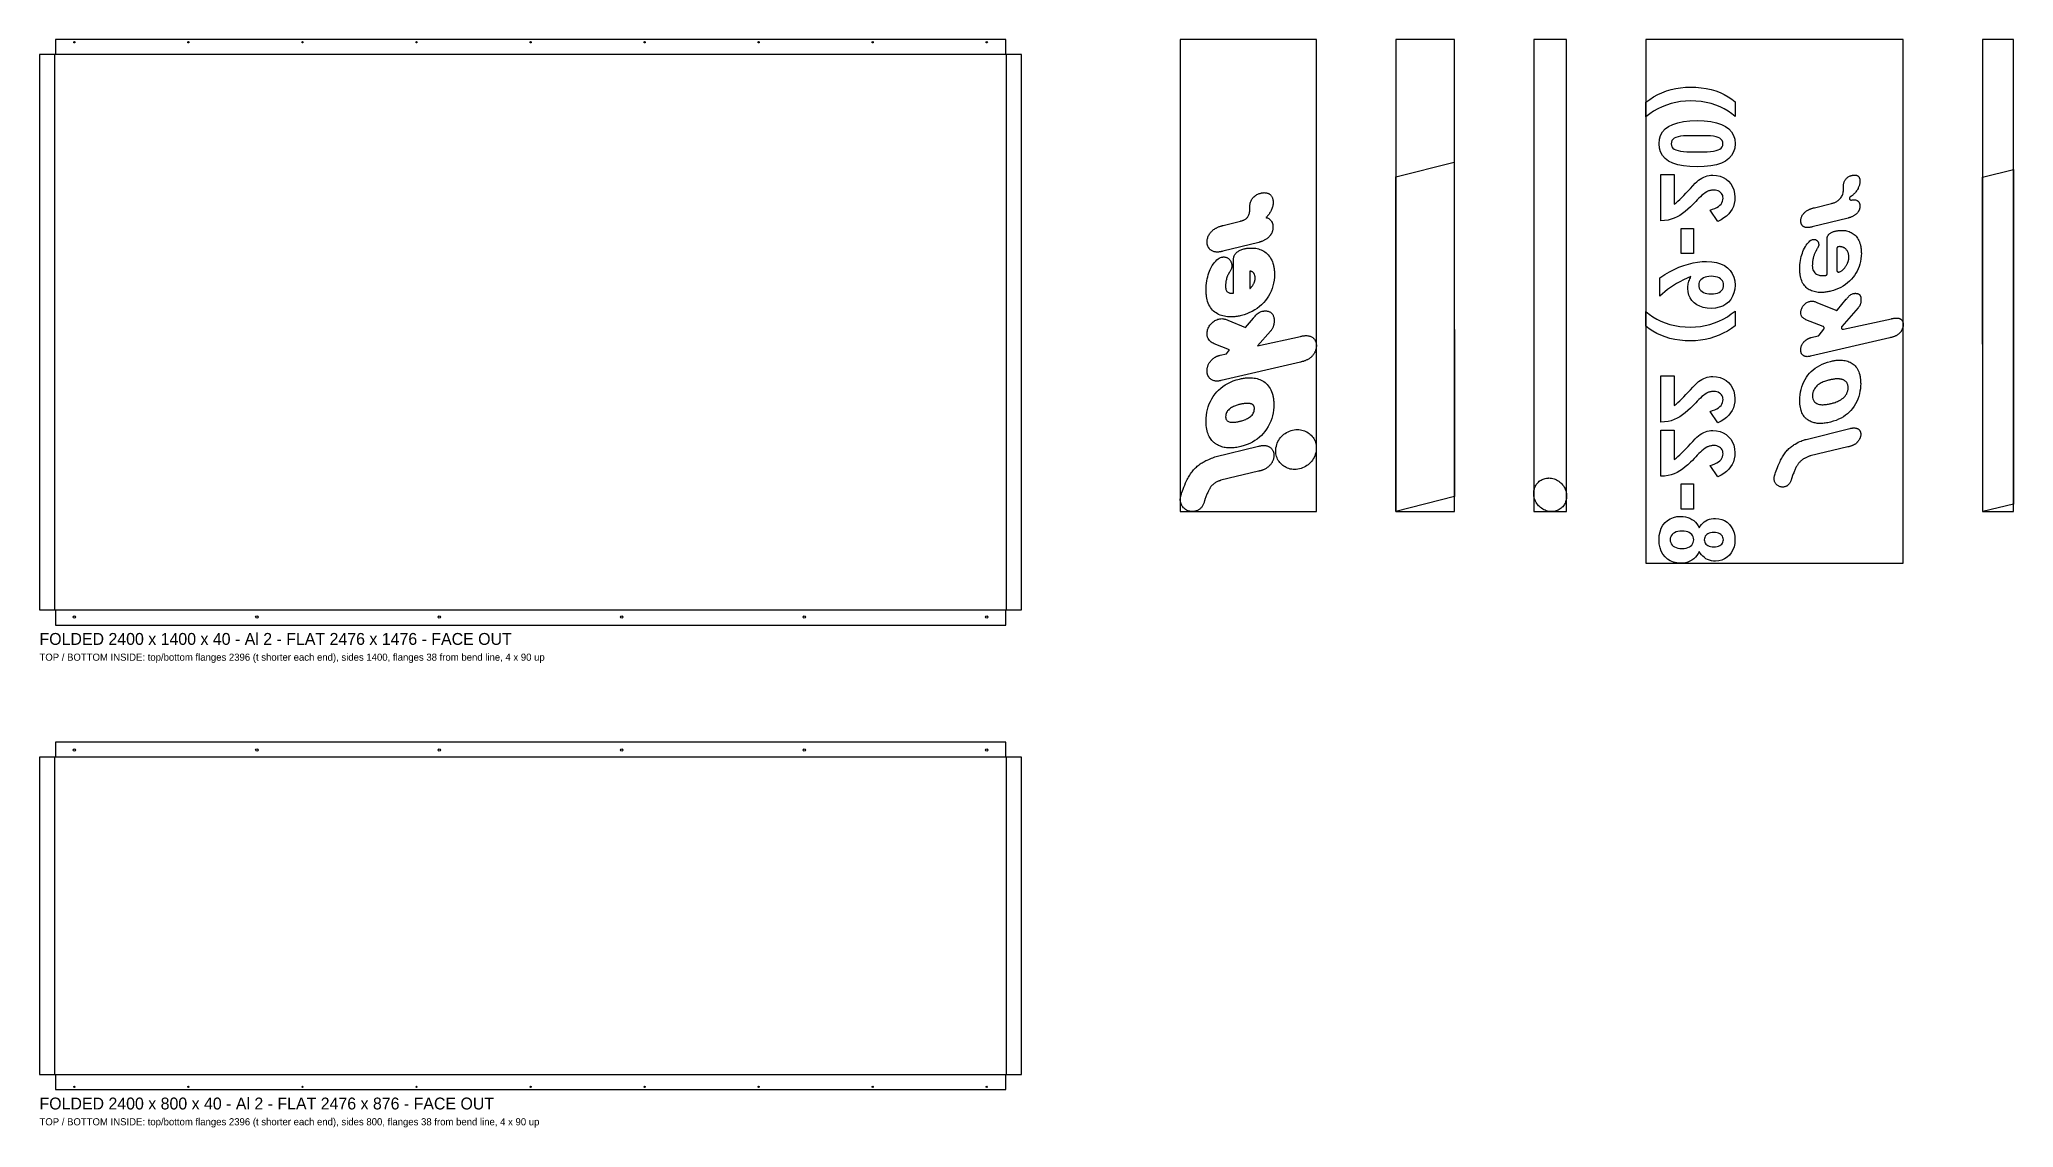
# Model space of a CAD drawing. Header units: millimetres. Extents: x 0 to 4977, y -2743 to 0.
import ezdxf

# ---------------------------------------------------------------- set-up
doc = ezdxf.new("R2010")
doc.units = ezdxf.units.MM
for name, color, linetype in [('FLAT_A_1_BEND_UP_90', 1, 'Continuous'), ('FLAT_A_1_CUT', 7, 'Continuous'), ('FLAT_A_1_HOLES_D3.2', 3, 'Continuous'), ('FLAT_A_1_HOLES_D6_JOINT', 4, 'Continuous'), ('FLAT_A_1_TEXT', 2, 'Continuous'), ('FLAT_A_2_BEND_UP_90', 1, 'Continuous'), ('FLAT_A_2_CUT', 7, 'Continuous'), ('FLAT_A_2_HOLES_D3.2', 3, 'Continuous'), ('FLAT_A_2_HOLES_D6_JOINT', 4, 'Continuous'), ('FLAT_A_2_TEXT', 2, 'Continuous'), ('VINYL_BLACK_CUT', 7, 'Continuous'), ('VINYL_BLACK_ROLL', 1, 'Continuous'), ('VINYL_GREEN_CUT', 7, 'Continuous'), ('VINYL_GREEN_ROLL', 1, 'Continuous'), ('VINYL_RED_CUT', 7, 'Continuous'), ('VINYL_RED_ROLL', 1, 'Continuous'), ('VINYL_WHITE_CUT', 7, 'Continuous'), ('VINYL_WHITE_ROLL', 1, 'Continuous'), ('VINYL_YELLOW_CUT', 7, 'Continuous'), ('VINYL_YELLOW_ROLL', 1, 'Continuous')]:
    doc.layers.add(name, color=color, linetype=linetype)

msp = doc.modelspace()

# ---------------------------------------------------------------- texts
at = {"layer": 'FLAT_A_1_TEXT'}
for s, height, p in [('FOLDED 2400 x 1400 x 40 - Al 2 - FLAT 2476 x 1476 - FACE OUT', 30, (0, -1526)), ('TOP / BOTTOM INSIDE: top/bottom flanges 2396 (t shorter each end), sides 1400, flanges 38 from bend line, 4 x 90 up', 18, (0, -1566))]:
    msp.add_text(s, height=height, dxfattribs=at).set_placement(p)
at = {"layer": 'FLAT_A_2_TEXT'}
for s, height, p in [('FOLDED 2400 x 800 x 40 - Al 2 - FLAT 2476 x 876 - FACE OUT', 30, (0, -2697.1)), ('TOP / BOTTOM INSIDE: top/bottom flanges 2396 (t shorter each end), sides 800, flanges 38 from bend line, 4 x 90 up', 18, (0, -2737.1))]:
    msp.add_text(s, height=height, dxfattribs=at).set_placement(p)

# ---------------------------------------------------------------- linework, layer by layer
at = {"layer": 'FLAT_A_1_BEND_UP_90'}
msp.add_lwpolyline([(38, -1438), (2438, -1438), (2438, -38), (38, -38)], close=True, dxfattribs=at)
at = {"layer": 'FLAT_A_1_CUT'}
msp.add_lwpolyline([(40, -1476), (2436, -1476), (2436, -1438), (2476, -1438), (2476, -38), (2436, -38), (2436, 0), (40, 0), (40, -38), (0, -38), (0, -1438), (40, -1438)], close=True, dxfattribs=at)
at = {"layer": 'FLAT_A_1_HOLES_D3.2'}
for centre in [(88, -7), (375.5, -7), (663, -7), (950.5, -7), (1238, -7), (1525.5, -7), (1813, -7), (2100.5, -7), (2388, -7)]:
    msp.add_circle(centre, 1.6, dxfattribs=at)
at = {"layer": 'FLAT_A_1_HOLES_D6_JOINT'}
for centre in [(88, -1456), (548, -1456), (1008, -1456), (1468, -1456), (1928, -1456), (2388, -1456)]:
    msp.add_circle(centre, 3, dxfattribs=at)
at = {"layer": 'FLAT_A_2_BEND_UP_90'}
msp.add_lwpolyline([(38, -2609.1), (2438, -2609.1), (2438, -1809.1), (38, -1809.1)], close=True, dxfattribs=at)
at = {"layer": 'FLAT_A_2_CUT'}
msp.add_lwpolyline([(40, -2647.1), (2436, -2647.1), (2436, -2609.1), (2476, -2609.1), (2476, -1809.1), (2436, -1809.1), (2436, -1771.1), (40, -1771.1), (40, -1809.1), (0, -1809.1), (0, -2609.1), (40, -2609.1)], close=True, dxfattribs=at)
at = {"layer": 'FLAT_A_2_HOLES_D3.2'}
for centre in [(88, -2640.1), (375.5, -2640.1), (663, -2640.1), (950.5, -2640.1), (1238, -2640.1), (1525.5, -2640.1), (1813, -2640.1), (2100.5, -2640.1), (2388, -2640.1)]:
    msp.add_circle(centre, 1.6, dxfattribs=at)
at = {"layer": 'FLAT_A_2_HOLES_D6_JOINT'}
for centre in [(88, -1791.1), (548, -1791.1), (1008, -1791.1), (1468, -1791.1), (1928, -1791.1), (2388, -1791.1)]:
    msp.add_circle(centre, 3, dxfattribs=at)
at = {"layer": 'VINYL_BLACK_CUT'}
for points in [[(2976.6, -535.1), (2975.2, -535.3), (2973.8, -535.5), (2972.3, -535.7), (2970.9, -535.8), (2969.3, -535.8), (2967.7, -535.8), (2966.1, -535.7), (2964.5, -535.5), (2962.9, -535.3), (2961.3, -534.9), (2959.6, -534.4), (2958, -533.8), (2956.5, -533.1), (2954.9, -532.2), (2953.4, -531.3), (2952.5, -530.5), (2951.6, -529.8), (2950.7, -529), (2949.9, -528.1), (2949.1, -527.3), (2948.4, -526.3), (2947.7, -525.4), (2947.1, -524.4), (2946.5, -523.3), (2946, -522.3), (2945.5, -521.2), (2945, -520), (2944.7, -518.9), (2944.3, -517.7), (2944, -516.5), (2943.8, -515.3), (2943.6, -514.1), (2943.5, -512.8), (2943.4, -511.6), (2943.4, -510.3), (2943.4, -508.3), (2943.6, -506.2), (2943.9, -504.1), (2944.4, -502.1), (2945, -500), (2945.7, -498), (2946.5, -496), (2947.4, -494), (2948.5, -492.1), (2949.7, -490.2), (2950.9, -488.5), (2952.2, -486.8), (2953.6, -485.2), (2955.1, -483.6), (2956.7, -482.1), (2958.3, -480.6), (2960.1, -479.2), (2962, -477.9), (2963.9, -476.6), (2965.9, -475.4), (2966, -475.4), (2966, -475.4), (2966, -475.4), (2966.1, -475.4), (2966.1, -475.4), (2966.1, -475.3), (2966.1, -475.3), (2966.1, -475.3), (2966.1, -475.3), (2966.1, -475.3), (2967.7, -474.5), (2969.3, -473.7), (2970.8, -473), (2972.4, -472.4), (2973.9, -471.8), (2975.5, -471.3), (2977, -470.8), (2978.6, -470.3), (2980.1, -469.8), (2981.7, -469.4), (2981.8, -469.3), (2982, -469.3), (2982.1, -469.3), (2982.3, -469.2), (2982.4, -469.2), (2982.7, -469.1), (2982.9, -469), (2983.2, -468.9), (2983.6, -468.8), (2984.1, -468.7), (2984.1, -468.7), (2984.1, -468.7), (2984.1, -468.7), (2984.2, -468.7), (2984.2, -468.7), (2984.2, -468.7), (2984.3, -468.6), (2984.3, -468.6), (2984.3, -468.6), (2984.3, -468.6), (3027.8, -457.8), (3029, -457.5), (3030.3, -457.2), (3031.6, -456.8), (3032.9, -456.3), (3034.3, -455.8), (3035.8, -455.2), (3037.2, -454.5), (3038.7, -453.8), (3040.1, -452.9), (3041.5, -451.9), (3042.8, -450.9), (3044, -449.7), (3045.2, -448.4), (3046.3, -447), (3047.3, -445.4), (3048.2, -443.7), (3049.1, -441.8), (3049.8, -439.7), (3050.4, -437.5), (3050.8, -435.1), (3050.8, -434.7), (3050.9, -434.1), (3050.9, -433.4), (3050.9, -432.6), (3051, -431.7), (3051, -430.8), (3051.1, -429.8), (3051.1, -428.7), (3051.2, -427.6), (3051.2, -426.5), (3051.2, -425.3), (3051.3, -424.1), (3051.3, -423), (3051.4, -421.9), (3051.4, -420.8), (3051.5, -419.9), (3051.5, -419), (3051.6, -418.3), (3051.6, -417.7), (3051.7, -417.2), (3052, -414.8), (3052.5, -412.5), (3053.1, -410.3), (3053.8, -408.2), (3054.6, -406.3), (3055.5, -404.4), (3056.5, -402.7), (3057.6, -401), (3058.8, -399.5), (3060, -398), (3061.7, -396.4), (3063.5, -394.8), (3065.3, -393.4), (3067.2, -392.2), (3069.1, -391.1), (3071.1, -390.1), (3073.1, -389.2), (3075.1, -388.4), (3077, -387.8), (3079, -387.3), (3079.9, -387.1), (3080.8, -386.9), (3081.7, -386.7), (3082.6, -386.6), (3083.5, -386.4), (3084.4, -386.3), (3085.2, -386.2), (3086.1, -386.2), (3087, -386.1), (3087.8, -386.1), (3089.3, -386.2), (3090.8, -386.3), (3092.2, -386.5), (3093.6, -386.7), (3095, -387.1), (3096.3, -387.5), (3097.6, -388), (3098.8, -388.6), (3100, -389.3), (3101.2, -390.1), (3102.3, -390.9), (3103.3, -391.8), (3104.3, -392.8), (3105.2, -393.9), (3106, -395.1), (3106.8, -396.4), (3107.5, -397.7), (3108.1, -399.2), (3108.6, -400.7), (3109, -402.3), (3109.2, -403), (3109.4, -403.8), (3109.5, -404.6), (3109.6, -405.4), (3109.7, -406.2), (3109.8, -407), (3109.9, -407.8), (3109.9, -408.7), (3110, -409.5), (3110, -410.4), (3109.9, -412.8), (3109.7, -415.1), (3109.4, -417.5), (3108.9, -419.8), (3108.3, -422.1), (3107.7, -424.3), (3106.9, -426.6), (3106, -428.7), (3105.1, -430.9), (3104, -432.9), (3103, -434.7), (3102, -436.5), (3100.8, -438.3), (3099.7, -439.9), (3098.5, -441.6), (3097.2, -443.2), (3095.9, -444.7), (3094.6, -446.2), (3093.3, -447.6), (3092, -448.9), (3093.7, -449.3), (3095.5, -449.9), (3097.2, -450.6), (3098.9, -451.5), (3100.5, -452.5), (3102.1, -453.8), (3103.6, -455.3), (3105, -457), (3106.3, -459), (3107.4, -461.3), (3107.4, -461.3), (3107.4, -461.4), (3107.4, -461.4), (3107.4, -461.4), (3107.4, -461.4), (3107.5, -461.4), (3107.5, -461.5), (3107.5, -461.5), (3107.5, -461.5), (3107.5, -461.5), (3107.8, -462.1), (3108, -462.7), (3108.3, -463.3), (3108.5, -463.9), (3108.6, -464.6), (3108.8, -465.2), (3109, -465.9), (3109.1, -466.5), (3109.2, -467.2), (3109.3, -467.8), (3109.4, -468.4), (3109.4, -469.1), (3109.5, -469.7), (3109.5, -470.3), (3109.6, -470.9), (3109.6, -471.6), (3109.6, -472.2), (3109.6, -472.8), (3109.6, -473.4), (3109.6, -474.1), (3109.6, -475.1), (3109.6, -476), (3109.5, -477), (3109.4, -478), (3109.2, -479.1), (3109, -480.1), (3108.8, -481.1), (3108.6, -482.1), (3108.3, -483.1), (3108, -484.2), (3107.6, -485.1), (3107.2, -486.1), (3106.8, -487.1), (3106.4, -488), (3105.9, -489), (3105.4, -489.9), (3104.9, -490.8), (3104.4, -491.6), (3103.8, -492.5), (3103.2, -493.3), (3101.8, -495.1), (3100.4, -496.7), (3098.9, -498.2), (3097.3, -499.7), (3095.8, -501), (3094.2, -502.2), (3092.6, -503.3), (3091, -504.3), (3089.4, -505.3), (3087.8, -506.2), (3086.2, -506.9), (3084.7, -507.7), (3083.2, -508.3), (3081.7, -508.9), (3080.2, -509.4), (3078.8, -509.9), (3077.4, -510.3), (3076.1, -510.7), (3074.9, -511.1), (3073.7, -511.4), (2982.8, -533.8), (2981.7, -534.1), (2980.5, -534.3), (2979.2, -534.6), (2977.9, -534.9), (2976.6, -535.1)], [(3014.6, -540.8), (3015.7, -539.3), (3017, -537.9), (3018.5, -536.5), (3020, -535.3), (3021.7, -534), (3023.5, -532.9), (3025.3, -531.9), (3027.3, -530.9), (3029.3, -530.1), (3031.4, -529.3), (3033.6, -528.6), (3035.9, -527.9), (3037.8, -527.5), (3039.8, -527.1), (3041.7, -526.8), (3043.7, -526.4), (3045.6, -526.2), (3047.5, -526), (3049.5, -525.8), (3051.4, -525.7), (3053.4, -525.6), (3055.3, -525.6), (3059, -525.7), (3062.6, -525.9), (3066.2, -526.4), (3069.8, -527.1), (3073.3, -528), (3076.7, -529.1), (3080, -530.4), (3083.3, -531.9), (3086.4, -533.7), (3089.4, -535.6), (3092.3, -537.9), (3095.1, -540.3), (3097.7, -543), (3100.1, -545.9), (3102.4, -549.1), (3104.5, -552.5), (3106.4, -556.1), (3108.1, -560.1), (3109.6, -564.2), (3110.8, -568.7), (3111.3, -570.7), (3111.7, -572.8), (3112.1, -574.9), (3112.4, -577.1), (3112.7, -579.3), (3112.9, -581.6), (3113.1, -584), (3113.3, -586.4), (3113.3, -588.8), (3113.4, -591.3), (3113.1, -599.2), (3112.4, -606.8), (3111.1, -614.2), (3109.5, -621.3), (3107.4, -628.1), (3104.8, -634.6), (3101.9, -640.8), (3098.6, -646.8), (3095, -652.4), (3091, -657.7), (3086.2, -663.3), (3081.1, -668.5), (3075.6, -673.3), (3069.8, -677.8), (3063.7, -681.8), (3057.3, -685.4), (3050.8, -688.6), (3044, -691.5), (3037, -693.9), (3029.9, -695.9), (3027.2, -696.5), (3024.4, -697.1), (3021.7, -697.6), (3019, -698), (3016.3, -698.4), (3013.7, -698.7), (3011, -699), (3008.3, -699.2), (3005.7, -699.3), (3003.1, -699.3), (2999, -699.2), (2995, -698.9), (2991, -698.5), (2987.2, -697.8), (2983.4, -696.9), (2979.7, -695.8), (2976.2, -694.5), (2972.7, -693), (2969.4, -691.3), (2966.1, -689.3), (2963, -687.1), (2960.1, -684.6), (2957.3, -681.9), (2954.8, -679), (2952.4, -675.7), (2950.2, -672.2), (2948.2, -668.5), (2946.4, -664.5), (2944.9, -660.1), (2943.6, -655.5), (2943.1, -653.5), (2942.7, -651.4), (2942.3, -649.2), (2942, -647), (2941.7, -644.7), (2941.4, -642.3), (2941.2, -639.9), (2941.1, -637.5), (2941, -634.9), (2941, -632.3), (2941.1, -626.1), (2941.5, -620.1), (2942.1, -614.2), (2942.9, -608.6), (2943.9, -603.2), (2945.1, -598.1), (2946.5, -593.1), (2948, -588.4), (2949.6, -584), (2951.4, -579.8), (2953.9, -574.6), (2956.5, -569.9), (2959.3, -565.7), (2962.2, -561.9), (2965.2, -558.5), (2968.2, -555.6), (2971.2, -553.2), (2974.1, -551.3), (2977, -549.9), (2979.8, -548.9), (2980.4, -548.8), (2981, -548.7), (2981.5, -548.6), (2982.1, -548.5), (2982.6, -548.4), (2983.2, -548.3), (2983.7, -548.2), (2984.3, -548.2), (2984.8, -548.2), (2985.3, -548.2), (2986.8, -548.2), (2988.2, -548.4), (2989.6, -548.6), (2991, -549), (2992.3, -549.4), (2993.5, -549.9), (2994.8, -550.5), (2995.9, -551.2), (2997.1, -552), (2998.1, -552.8), (2999.1, -553.7), (3000.1, -554.7), (3000.9, -555.7), (3001.8, -556.8), (3002.5, -558), (3003.2, -559.2), (3003.8, -560.5), (3004.4, -561.8), (3004.8, -563.2), (3005.2, -564.7), (3005.4, -565.3), (3005.5, -566), (3005.7, -566.6), (3005.8, -567.3), (3005.9, -568), (3006, -568.7), (3006, -569.4), (3006.1, -570), (3006.1, -570.7), (3006.1, -571.5), (3006, -572.9), (3005.7, -574.4), (3005.3, -575.9), (3004.8, -577.5), (3004.1, -579), (3003.3, -580.6), (3002.4, -582.3), (3001.5, -583.9), (3000.5, -585.5), (2999.5, -587.2), (2999.3, -587.5), (2999.1, -587.9), (2998.9, -588.2), (2998.7, -588.6), (2998.4, -589), (2998.2, -589.4), (2998, -589.8), (2997.7, -590.2), (2997.5, -590.7), (2997.2, -591.2), (2996.5, -592.4), (2995.9, -593.7), (2995.3, -595), (2994.7, -596.3), (2994.2, -597.7), (2993.7, -599.1), (2993.3, -600.6), (2992.8, -602), (2992.5, -603.5), (2992.1, -604.9), (2991.7, -607.1), (2991.2, -609.2), (2990.9, -611.3), (2990.6, -613.3), (2990.4, -615.1), (2990.2, -616.9), (2990.1, -618.6), (2990, -620.1), (2989.9, -621.4), (2989.9, -622.6), (2990, -625.4), (2990.4, -627.9), (2991, -630), (2991.7, -631.9), (2992.6, -633.6), (2993.7, -635), (2994.8, -636.1), (2996.1, -637.1), (2997.5, -637.8), (2998.9, -638.4), (3000, -638.8), (3001.1, -639.1), (3002.3, -639.3), (3003.4, -639.4), (3004.5, -639.5), (3005.7, -639.6), (3006.8, -639.6), (3007.9, -639.6), (3008.9, -639.5), (3009.9, -639.4), (3009.9, -555.4), (3010, -553.3), (3010.2, -551.3), (3010.6, -549.4), (3011.1, -547.5), (3011.8, -545.7), (3012.6, -544), (3013.5, -542.4), (3014.6, -540.8)], [(3055, -624.6), (3055.4, -624.2), (3055.7, -623.8), (3056.5, -622.8), (3057.3, -621.8), (3058, -620.7), (3058.7, -619.6), (3059.4, -618.4), (3060, -617.3), (3060.7, -616.1), (3061.3, -614.8), (3061.9, -613.6), (3062.5, -612.3), (3062.5, -612.2), (3062.7, -611.7), (3062.9, -611.3), (3063.1, -610.8), (3063.3, -610.3), (3063.5, -609.8), (3063.6, -609.3), (3063.8, -608.8), (3063.9, -608.2), (3064, -607.7), (3064.2, -607.2), (3064.3, -606.6), (3064.4, -606.1), (3064.5, -605.5), (3064.6, -604.9), (3064.6, -604.4), (3064.7, -603.8), (3064.7, -603.2), (3064.7, -602.6), (3064.8, -602), (3064.8, -601.4), (3064.7, -600.1), (3064.6, -598.9), (3064.5, -597.7), (3064.3, -596.6), (3064, -595.6), (3063.8, -594.6), (3063.4, -593.6), (3063.1, -592.7), (3062.7, -591.9), (3062.3, -591.1), (3061.7, -590), (3061, -589.1), (3060.3, -588.2), (3059.7, -587.5), (3059.1, -586.9), (3058.5, -586.3), (3057.9, -585.9), (3057.5, -585.6), (3057, -585.4), (3056.7, -585.3), (3056.6, -585.3), (3056.5, -585.2), (3056.4, -585.2), (3056.3, -585.2), (3056.2, -585.1), (3056.1, -585.1), (3055.9, -585), (3055.7, -585), (3055.5, -584.9), (3055.3, -584.8), (3055, -584.8), (3054.6, -584.6), (3054.3, -584.5), (3053.9, -584.5), (3053.6, -584.4), (3053.2, -584.3), (3052.9, -584.2), (3052.6, -584.1), (3052.3, -584.1), (3052, -584), (3051.7, -584), (3051.7, -627.7), (3052.2, -627.3), (3052.6, -627), (3053, -626.6), (3053.4, -626.2), (3053.8, -625.9), (3054.2, -625.5), (3054.6, -625), (3055, -624.6)], [(3178.9, -813.3), (3178.9, -813.3), (3178.9, -813.3), (2978.9, -859.8), (2977.9, -860), (2976.7, -860.2), (2975.5, -860.5), (2974.1, -860.7), (2972.7, -860.9), (2971.2, -861.1), (2969.7, -861.1), (2968, -861.2), (2966.4, -861.1), (2964.7, -861), (2962.8, -860.7), (2961, -860.3), (2959.1, -859.7), (2957.3, -859), (2955.5, -858.1), (2953.8, -857.1), (2952.1, -855.8), (2950.5, -854.3), (2949, -852.6), (2947.6, -850.7), (2947.2, -850.1), (2946.8, -849.4), (2946.4, -848.7), (2946.1, -848), (2945.8, -847.3), (2945.5, -846.6), (2945.2, -845.8), (2944.9, -845), (2944.7, -844.2), (2944.4, -843.4), (2944.2, -842.6), (2944, -841.8), (2943.9, -841), (2943.7, -840.2), (2943.6, -839.4), (2943.5, -838.5), (2943.5, -837.7), (2943.4, -836.8), (2943.4, -835.9), (2943.4, -835), (2943.4, -833.4), (2943.5, -831.7), (2943.7, -830.1), (2943.9, -828.6), (2944.2, -827.1), (2944.6, -825.6), (2945, -824.1), (2945.5, -822.7), (2946, -821.3), (2946.6, -820), (2947.3, -818.4), (2948.2, -816.9), (2949, -815.4), (2949.9, -814.1), (2950.9, -812.7), (2951.9, -811.5), (2952.8, -810.3), (2953.9, -809.2), (2954.9, -808.1), (2955.9, -807.1), (2957, -806), (2958.1, -805), (2959.2, -804.1), (2960.3, -803.3), (2961.4, -802.5), (2962.4, -801.8), (2963.5, -801.1), (2964.5, -800.5), (2965.5, -799.9), (2966.5, -799.4), (2967.5, -798.9), (2968.5, -798.5), (2969.5, -798.1), (2970.4, -797.8), (2971.4, -797.4), (2972.3, -797.1), (2973.3, -796.8), (2974.2, -796.5), (2975.2, -796.3), (2976.1, -796), (2976.1, -796), (2976.2, -796), (2976.2, -795.9), (2976.2, -795.9), (2976.2, -795.9), (2976.3, -795.9), (2976.3, -795.9), (2976.3, -795.9), (2976.3, -795.9), (2976.4, -795.9), (2992.3, -792), (2999.8, -782.4), (2961.7, -767.3), (2961.7, -767.3), (2961.7, -767.3), (2961.6, -767.3), (2961.6, -767.2), (2961.5, -767.2), (2961.5, -767.2), (2961.5, -767.2), (2961.4, -767.2), (2961.4, -767.2), (2961.3, -767.1), (2961.3, -767.1), (2961.1, -767), (2958.9, -765.9), (2956.5, -764.5), (2954.2, -763), (2951.8, -761.2), (2949.6, -759), (2947.6, -756.5), (2945.9, -753.6), (2944.5, -750.2), (2943.7, -746.3), (2943.4, -741.8), (2943.5, -739.4), (2943.7, -736.9), (2944.2, -734.5), (2944.8, -732), (2945.6, -729.6), (2946.6, -727.3), (2947.7, -725), (2949, -722.7), (2950.4, -720.5), (2952, -718.5), (2953.6, -716.5), (2955.4, -714.7), (2957.2, -713), (2959.2, -711.4), (2961.3, -709.9), (2963.4, -708.5), (2965.6, -707.3), (2968, -706.3), (2970.4, -705.4), (2972.8, -704.6), (2975.6, -704.1), (2978.3, -703.8), (2980.8, -703.7), (2983.2, -703.9), (2985.5, -704.3), (2987.7, -704.8), (2989.8, -705.4), (2991.8, -706.1), (2993.8, -706.8), (2995.8, -707.6), (2995.9, -707.7), (2995.9, -707.7), (2995.9, -707.7), (2995.9, -707.7), (2996, -707.7), (2996, -707.7), (2996, -707.7), (2996, -707.7), (2996, -707.7), (2996.1, -707.8), (2996.1, -707.8), (3040.5, -726.3), (3060.3, -702.2), (3060.7, -701.7), (3060.8, -701.5), (3060.9, -701.5), (3061, -701.3), (3061.3, -700.9), (3062.9, -699), (3064.6, -697.1), (3066.3, -695.2), (3068.1, -693.4), (3070.1, -691.6), (3072.2, -689.9), (3074.4, -688.4), (3076.8, -687.1), (3079.5, -686), (3082.3, -685.1), (3082.8, -685), (3083.3, -684.9), (3083.8, -684.8), (3084.3, -684.7), (3084.8, -684.6), (3085.3, -684.5), (3085.9, -684.4), (3086.4, -684.4), (3086.9, -684.3), (3087.4, -684.2), (3088.9, -684.1), (3090.3, -684.1), (3091.8, -684.2), (3093.3, -684.3), (3094.8, -684.5), (3096.3, -684.9), (3097.7, -685.2), (3099.1, -685.7), (3100.5, -686.3), (3101.9, -686.9), (3103.2, -687.7), (3104.5, -688.6), (3105.7, -689.6), (3106.9, -690.7), (3107.9, -691.9), (3108.9, -693.3), (3109.8, -694.7), (3110.5, -696.3), (3111.2, -698), (3111.7, -699.8), (3111.8, -700.2), (3111.9, -700.6), (3112, -701), (3112, -701.4), (3112.1, -701.9), (3112.2, -702.3), (3112.2, -702.7), (3112.3, -703.1), (3112.3, -703.5), (3112.4, -703.9), (3112.5, -705.6), (3112.6, -707.4), (3112.6, -709.1), (3112.5, -710.8), (3112.5, -712.4), (3112.3, -714.1), (3112.1, -715.7), (3111.9, -717.3), (3111.6, -718.9), (3111.2, -720.5), (3110.7, -722), (3110.2, -723.6), (3109.7, -725.1), (3109, -726.6), (3108.3, -728), (3107.5, -729.4), (3106.7, -730.8), (3105.7, -732.2), (3104.7, -733.5), (3103.6, -734.8), (3103.6, -734.9), (3070.7, -772.2), (3179.4, -748.3), (3181, -748), (3182.5, -747.7), (3183.9, -747.4), (3185.4, -747.1), (3186.7, -746.9), (3188.1, -746.8), (3189.4, -746.6), (3190.6, -746.5), (3191.9, -746.5), (3193, -746.5), (3195.4, -746.5), (3197.6, -746.7), (3199.7, -747.1), (3201.7, -747.5), (3203.5, -748.1), (3205.3, -748.8), (3206.8, -749.5), (3208.3, -750.4), (3209.7, -751.3), (3210.9, -752.3), (3212.1, -753.4), (3213.1, -754.5), (3214.1, -755.7), (3214.9, -756.9), (3215.7, -758.2), (3216.3, -759.4), (3216.9, -760.7), (3217.4, -762), (3217.8, -763.3), (3218.2, -764.6), (3218.4, -765.4), (3218.5, -766.2), (3218.7, -767), (3218.8, -767.8), (3218.9, -768.5), (3218.9, -769.3), (3219, -770), (3219, -770.7), (3219, -771.4), (3219, -772.1), (3219, -773.5), (3218.9, -774.9), (3218.8, -776.3), (3218.6, -777.8), (3218.3, -779.2), (3218, -780.6), (3217.6, -782), (3217.1, -783.4), (3216.6, -784.7), (3216.1, -786.1), (3215.5, -787.4), (3214.9, -788.8), (3214.2, -790), (3213.5, -791.3), (3212.7, -792.6), (3211.8, -793.8), (3211, -795), (3210.1, -796.1), (3209.1, -797.3), (3208.1, -798.4), (3208.1, -798.4), (3208.1, -798.4), (3208, -798.5), (3208, -798.5), (3208, -798.5), (3208, -798.6), (3207.9, -798.6), (3207.9, -798.6), (3207.9, -798.7), (3207.9, -798.7), (3206.5, -800.1), (3205.1, -801.3), (3203.7, -802.5), (3202.2, -803.6), (3200.8, -804.6), (3199.3, -805.5), (3197.8, -806.4), (3196.4, -807.2), (3194.9, -807.9), (3193.4, -808.6), (3192, -809.2), (3190.5, -809.8), (3189.1, -810.3), (3187.7, -810.8), (3186.2, -811.3), (3184.8, -811.7), (3183.4, -812.1), (3181.9, -812.5), (3180.5, -812.8), (3179.1, -813.2), (3179.1, -813.2), (3179, -813.2), (3179, -813.2), (3179, -813.2), (3179, -813.2), (3179, -813.3), (3179, -813.3), (3178.9, -813.3)], [(3040.5, -853.1), (3043, -852.9), (3045.5, -852.7), (3048, -852.6), (3050.5, -852.6), (3054.5, -852.7), (3058.4, -852.9), (3062.2, -853.4), (3065.9, -854.1), (3069.6, -854.9), (3073.2, -856), (3076.8, -857.3), (3080.2, -858.7), (3083.5, -860.5), (3086.6, -862.4), (3089.7, -864.6), (3092.6, -867.1), (3095.4, -869.8), (3097.9, -872.8), (3100.3, -876), (3102.5, -879.5), (3104.5, -883.3), (3106.2, -887.3), (3107.8, -891.6), (3109, -896.3), (3109.5, -898.4), (3110, -900.5), (3110.4, -902.8), (3110.8, -905), (3111.1, -907.4), (3111.3, -909.8), (3111.5, -912.2), (3111.6, -914.8), (3111.7, -917.3), (3111.8, -920), (3111.5, -927.1), (3110.9, -934.2), (3109.9, -941.3), (3108.4, -948.4), (3106.4, -955.5), (3103.9, -962.4), (3101, -969.2), (3097.6, -975.9), (3093.6, -982.3), (3089.1, -988.5), (3085, -993.5), (3080.4, -998.3), (3075.4, -1002.8), (3070, -1007.1), (3064.2, -1011.1), (3058, -1014.8), (3051.4, -1018.1), (3044.3, -1021.1), (3036.7, -1023.7), (3028.7, -1026), (3025.2, -1026.8), (3021.7, -1027.5), (3018.3, -1028.2), (3014.9, -1028.7), (3011.6, -1029.1), (3008.3, -1029.4), (3005.1, -1029.6), (3001.9, -1029.7), (2998.8, -1029.6), (2995.7, -1029.5), (2992.6, -1029.1), (2989.5, -1028.7), (2986.5, -1028.1), (2983.5, -1027.4), (2980.6, -1026.5), (2977.7, -1025.5), (2974.9, -1024.4), (2972.1, -1023.1), (2969.4, -1021.6), (2966.6, -1020), (2965.2, -1019.1), (2963.7, -1018.1), (2962.1, -1016.9), (2960.4, -1015.6), (2958.7, -1014.1), (2957, -1012.4), (2955.3, -1010.5), (2953.6, -1008.3), (2951.9, -1006), (2950.3, -1003.4), (2948.8, -1000.6), (2947.3, -997.6), (2946, -994.2), (2944.8, -990.6), (2943.7, -986.7), (2942.8, -982.5), (2942, -977.9), (2941.5, -973), (2941.1, -967.8), (2941, -962.1), (2941.2, -954.6), (2941.9, -947.2), (2943, -939.8), (2944.5, -932.6), (2946.5, -925.6), (2949, -918.8), (2951.9, -912.1), (2955.4, -905.7), (2959.2, -899.5), (2963.6, -893.6), (2967.9, -888.4), (2972.7, -883.6), (2977.8, -879), (2983.4, -874.7), (2989.3, -870.7), (2995.7, -867), (3002.4, -863.7), (3009.6, -860.7), (3017.2, -858.1), (3025.2, -855.9), (3027.8, -855.3), (3030.3, -854.7), (3032.8, -854.2), (3035.4, -853.8), (3037.9, -853.4), (3040.5, -853.1)], [(3035.8, -959.6), (3038.2, -958.7), (3040.8, -957.6), (3043.3, -956.5), (3045.8, -955.1), (3048.3, -953.7), (3050.6, -952.2), (3052.8, -950.5), (3054.9, -948.6), (3056.8, -946.6), (3058.5, -944.4), (3059.9, -942), (3061.1, -939.5), (3062.1, -936.7), (3062.6, -933.7), (3062.8, -930.6), (3062.8, -929.3), (3062.7, -928.1), (3062.5, -927), (3062.3, -926), (3062.1, -925.1), (3061.7, -924.3), (3061.4, -923.5), (3061, -922.8), (3060.5, -922.2), (3060, -921.7), (3059.5, -921.1), (3058.9, -920.6), (3058.2, -920.2), (3057.6, -919.8), (3056.8, -919.4), (3056.1, -919.1), (3055.3, -918.8), (3054.5, -918.5), (3053.7, -918.2), (3052.8, -918), (3051.8, -917.8), (3050.7, -917.6), (3049.6, -917.5), (3048.5, -917.4), (3047.4, -917.3), (3046.2, -917.3), (3045, -917.2), (3043.7, -917.2), (3042.4, -917.3), (3041.1, -917.3), (3039.7, -917.5), (3038.3, -917.6), (3036.8, -917.8), (3035.3, -918), (3033.8, -918.2), (3032.3, -918.5), (3030.7, -918.8), (3029.1, -919.1), (3027.4, -919.5), (3025.7, -919.9), (3023.8, -920.4), (3021.7, -921), (3019.5, -921.6), (3017.2, -922.4), (3014.8, -923.2), (3012.4, -924.1), (3010, -925.2), (3007.6, -926.4), (3005.2, -927.7), (3002.9, -929.1), (3000.8, -930.6), (2998.9, -932.2), (2997.1, -934), (2995.4, -935.9), (2993.9, -938), (2992.7, -940.2), (2991.7, -942.6), (2990.9, -945.2), (2990.4, -947.9), (2990.3, -950.9), (2990.4, -953.6), (2991, -955.9), (2991.8, -957.9), (2992.9, -959.7), (2994.2, -961.1), (2995.7, -962.3), (2997.5, -963.2), (2999.3, -963.9), (3001.3, -964.4), (3003.4, -964.8), (3005.9, -965), (3008.5, -965), (3011.1, -964.9), (3013.7, -964.7), (3016.2, -964.4), (3018.5, -964), (3020.7, -963.6), (3022.8, -963.2), (3024.6, -962.8), (3026.1, -962.4), (3027.6, -962), (3029.3, -961.6), (3031.3, -961), (3033.5, -960.3), (3035.8, -959.6)], [(3140.6, -992.8), (3144, -990.6), (3147.6, -988.7), (3151.3, -987.1), (3155.2, -985.7), (3159.1, -984.6), (3163.2, -983.8), (3167.4, -983.3), (3167.7, -983.3), (3168.1, -983.3), (3168.5, -983.2), (3168.9, -983.2), (3169.2, -983.2), (3169.6, -983.2), (3170, -983.2), (3170.4, -983.2), (3170.9, -983.2), (3171.3, -983.2), (3175, -983.3), (3178.7, -983.7), (3182.3, -984.4), (3185.7, -985.3), (3189.1, -986.4), (3192.3, -987.8), (3195.4, -989.4), (3198.4, -991.2), (3201.2, -993.2), (3203.8, -995.4), (3206.3, -997.8), (3208.6, -1000.4), (3210.6, -1003.2), (3212.5, -1006.1), (3214.2, -1009.1), (3215.6, -1012.3), (3216.8, -1015.6), (3217.7, -1019.1), (3218.4, -1022.7), (3218.9, -1026.3), (3218.9, -1026.7), (3218.9, -1027), (3218.9, -1027.3), (3218.9, -1027.7), (3218.9, -1028), (3218.9, -1028.4), (3218.9, -1028.8), (3218.9, -1029.2), (3218.9, -1029.6), (3218.9, -1030), (3218.8, -1034.1), (3218.3, -1038.1), (3217.5, -1042.1), (3216.4, -1046), (3215, -1049.7), (3213.3, -1053.4), (3211.3, -1056.9), (3209.2, -1060.2), (3206.7, -1063.4), (3204.1, -1066.5), (3201.2, -1069.3), (3198.2, -1071.9), (3194.9, -1074.2), (3191.5, -1076.4), (3187.9, -1078.3), (3184.2, -1079.9), (3180.4, -1081.3), (3176.4, -1082.4), (3172.3, -1083.2), (3168.2, -1083.7), (3167.8, -1083.7), (3167.4, -1083.8), (3167.1, -1083.8), (3166.7, -1083.8), (3166.3, -1083.8), (3165.9, -1083.8), (3165.5, -1083.8), (3165.1, -1083.8), (3164.7, -1083.8), (3164.3, -1083.8), (3160.5, -1083.7), (3156.9, -1083.3), (3153.3, -1082.7), (3149.8, -1081.7), (3146.5, -1080.6), (3143.2, -1079.2), (3140.1, -1077.6), (3137.2, -1075.8), (3134.4, -1073.8), (3131.8, -1071.6), (3129.3, -1069.2), (3127, -1066.6), (3124.9, -1063.9), (3123, -1061), (3121.4, -1057.9), (3119.9, -1054.7), (3118.7, -1051.4), (3117.8, -1047.9), (3117.1, -1044.4), (3116.7, -1040.7), (3116.6, -1040.4), (3116.6, -1040), (3116.6, -1039.7), (3116.6, -1039.3), (3116.6, -1039), (3116.6, -1038.6), (3116.6, -1038.2), (3116.6, -1037.9), (3116.6, -1037.5), (3116.6, -1037.1), (3116.7, -1033), (3117.2, -1028.9), (3118.1, -1025), (3119.2, -1021.1), (3120.6, -1017.3), (3122.2, -1013.7), (3124.2, -1010.2), (3126.4, -1006.8), (3128.8, -1003.6), (3131.4, -1000.6), (3134.3, -997.8), (3137.3, -995.2), (3140.6, -992.8)], [(2937.1, -1162.8), (2937, -1163.3), (2936.8, -1163.8), (2936.3, -1165.5), (2935.8, -1167.2), (2935.2, -1168.9), (2934.6, -1170.6), (2933.9, -1172.2), (2933.1, -1173.8), (2932.2, -1175.4), (2931.2, -1177), (2930, -1178.5), (2928.7, -1180.1), (2927.5, -1181.3), (2926.3, -1182.5), (2925, -1183.5), (2923.6, -1184.5), (2922.2, -1185.5), (2920.8, -1186.3), (2919.3, -1187.1), (2917.7, -1187.8), (2916.2, -1188.4), (2914.6, -1188.9), (2913, -1189.3), (2911.4, -1189.6), (2909.8, -1189.8), (2908.1, -1190), (2906.5, -1190), (2904.8, -1190), (2903.1, -1189.8), (2901.4, -1189.6), (2899.7, -1189.3), (2898, -1188.9), (2895.7, -1188.1), (2893.4, -1187.2), (2891.3, -1186.1), (2889.3, -1184.8), (2887.4, -1183.4), (2885.6, -1181.8), (2883.9, -1180.2), (2882.4, -1178.4), (2881.1, -1176.5), (2879.9, -1174.5), (2878.8, -1172.4), (2877.9, -1170.3), (2877.2, -1168.1), (2876.6, -1165.8), (2876.2, -1163.5), (2876, -1161.1), (2876, -1158.7), (2876.2, -1156.3), (2876.6, -1153.9), (2877.1, -1151.5), (2877.5, -1150.2), (2878.1, -1148), (2879, -1145.2), (2880.1, -1141.7), (2881.5, -1137.7), (2883.2, -1133.2), (2885, -1128.4), (2887.1, -1123.2), (2889.4, -1117.9), (2892, -1112.5), (2893.4, -1109.5), (2895, -1106.5), (2896.6, -1103.6), (2898.3, -1100.7), (2900, -1097.8), (2901.8, -1095), (2903.6, -1092.3), (2905.6, -1089.7), (2907.5, -1087.1), (2909.6, -1084.7), (2911.8, -1082.3), (2914.1, -1080), (2916.5, -1077.8), (2918.8, -1075.7), (2921.2, -1073.7), (2923.7, -1071.8), (2926.1, -1070), (2928.5, -1068.3), (2931, -1066.8), (2933.4, -1065.3), (2935.1, -1064.3), (2937.6, -1063.1), (2940.6, -1061.6), (2944, -1060), (2947.7, -1058.4), (2951.4, -1056.8), (2955, -1055.4), (2958.3, -1054.1), (2961.1, -1053.1), (2963.3, -1052.4), (3073.3, -1025.2), (3074.9, -1024.9), (3076.3, -1024.5), (3077.8, -1024.3), (3079.2, -1024), (3080.5, -1023.8), (3081.8, -1023.6), (3083.1, -1023.5), (3084.3, -1023.4), (3085.5, -1023.4), (3086.7, -1023.4), (3089, -1023.4), (3091.2, -1023.6), (3093.2, -1024), (3095.1, -1024.4), (3096.9, -1025), (3098.5, -1025.6), (3100.1, -1026.4), (3101.5, -1027.2), (3102.8, -1028.1), (3104, -1029.1), (3105.2, -1030.2), (3106.2, -1031.3), (3107.1, -1032.4), (3108, -1033.6), (3108.7, -1034.8), (3109.4, -1036), (3109.9, -1037.3), (3110.4, -1038.5), (3110.8, -1039.8), (3111.2, -1041), (3111.4, -1041.8), (3111.5, -1042.6), (3111.7, -1043.4), (3111.8, -1044.1), (3111.9, -1044.9), (3112, -1045.6), (3112, -1046.3), (3112.1, -1047), (3112.1, -1047.6), (3112.1, -1048.2), (3112.1, -1049.6), (3112, -1051), (3111.8, -1052.4), (3111.6, -1053.8), (3111.3, -1055.2), (3111, -1056.6), (3110.6, -1057.9), (3110.2, -1059.3), (3109.7, -1060.6), (3109.2, -1062), (3108.6, -1063.3), (3107.9, -1064.6), (3107.2, -1065.9), (3106.5, -1067.1), (3105.7, -1068.3), (3104.8, -1069.5), (3104, -1070.7), (3103.1, -1071.9), (3102.1, -1073), (3101.2, -1074.2), (3100.3, -1075.1), (3099.2, -1076.1), (3098, -1077.2), (3096.7, -1078.3), (3095.2, -1079.3), (3093.7, -1080.4), (3092.1, -1081.4), (3090.4, -1082.3), (3088.8, -1083.2), (3087.1, -1084), (3085.7, -1084.6), (3084.3, -1085.1), (3082.9, -1085.6), (3081.5, -1086.1), (3080.1, -1086.5), (3078.7, -1086.9), (3077.3, -1087.3), (3075.9, -1087.7), (3074.5, -1088), (3073.2, -1088.4), (3073.1, -1088.4), (2978.3, -1111.2), (2977.5, -1111.4), (2976.5, -1111.7), (2975.4, -1112.1), (2974.1, -1112.6), (2972.8, -1113.1), (2971.3, -1113.7), (2969.8, -1114.5), (2968.2, -1115.3), (2966.5, -1116.1), (2964.9, -1117.1), (2963.8, -1117.7), (2962.7, -1118.4), (2961.7, -1119.1), (2960.6, -1119.9), (2959.6, -1120.6), (2958.6, -1121.5), (2957.6, -1122.3), (2956.7, -1123.2), (2955.7, -1124.1), (2954.9, -1125), (2954.1, -1126), (2953.3, -1127), (2952.5, -1128.1), (2951.7, -1129.3), (2951, -1130.6), (2950.2, -1131.9), (2949.4, -1133.3), (2948.6, -1134.8), (2947.8, -1136.3), (2947, -1137.9), (2946, -1140), (2945, -1142), (2944.1, -1144.2), (2943.1, -1146.3), (2942.2, -1148.5), (2941.4, -1150.7), (2940.5, -1152.8), (2939.7, -1155), (2938.9, -1157.2), (2938.2, -1159.3), (2938.1, -1159.6), (2938, -1160), (2937.8, -1160.4), (2937.7, -1160.8), (2937.6, -1161.3), (2937.4, -1161.8), (2937.3, -1162.3), (2937.1, -1162.8)]]:
    msp.add_lwpolyline(points, close=True, dxfattribs=at)
at = {"layer": 'VINYL_BLACK_ROLL'}
msp.add_lwpolyline([(2876, -1190), (3219, -1190), (3219, 0), (2876, 0)], close=True, dxfattribs=at)
at = {"layer": 'VINYL_GREEN_CUT'}
msp.add_lwpolyline([(3419, -345.9), (3566.4, -308.9), (3567, -1152.1), (3419, -1190), (3419, -345.9)], close=True, dxfattribs=at)
at = {"layer": 'VINYL_GREEN_ROLL'}
msp.add_lwpolyline([(3419, -1190), (3567, -1190), (3567, 0), (3419, 0)], close=True, dxfattribs=at)
at = {"layer": 'VINYL_RED_CUT'}
msp.add_lwpolyline([(3804.9, -1105.3), (3808.3, -1105.5), (3811.7, -1105.9), (3815, -1106.6), (3818.2, -1107.5), (3821.3, -1108.7), (3824.3, -1110.1), (3827.2, -1111.7), (3830, -1113.5), (3832.7, -1115.6), (3835.2, -1117.8), (3837.6, -1120.2), (3839.7, -1122.7), (3841.8, -1125.5), (3843.6, -1128.3), (3845.2, -1131.3), (3846.6, -1134.4), (3847.7, -1137.7), (3848.7, -1141), (3849.4, -1144.4), (3849.8, -1147.9), (3849.8, -1148.3), (3849.8, -1148.6), (3849.8, -1149), (3849.8, -1149.3), (3849.9, -1149.6), (3849.9, -1149.9), (3849.9, -1150.3), (3849.9, -1150.6), (3849.9, -1150.9), (3849.9, -1151.1), (3849.8, -1154.2), (3849.5, -1157.2), (3848.9, -1160.2), (3848.2, -1163), (3847.3, -1165.8), (3846.2, -1168.4), (3844.9, -1170.9), (3843.4, -1173.3), (3841.8, -1175.6), (3840, -1177.7), (3838, -1179.7), (3835.9, -1181.5), (3833.7, -1183.2), (3831.4, -1184.7), (3828.9, -1186.1), (3826.3, -1187.2), (3823.6, -1188.2), (3820.8, -1188.9), (3817.9, -1189.5), (3815, -1189.8), (3814.6, -1189.9), (3814.3, -1189.9), (3814, -1189.9), (3813.7, -1189.9), (3813.4, -1190), (3813.1, -1190), (3812.8, -1190), (3812.5, -1190), (3812.3, -1190), (3812, -1190), (3808.6, -1189.9), (3805.2, -1189.4), (3801.9, -1188.8), (3798.7, -1187.8), (3795.5, -1186.7), (3792.5, -1185.3), (3789.6, -1183.6), (3786.8, -1181.8), (3784.2, -1179.8), (3781.7, -1177.6), (3779.3, -1175.2), (3777.1, -1172.6), (3775.1, -1169.9), (3773.3, -1167), (3771.7, -1164), (3770.3, -1160.9), (3769.1, -1157.7), (3768.2, -1154.3), (3767.5, -1150.9), (3767.1, -1147.4), (3767.1, -1147), (3767.1, -1146.7), (3767.1, -1146.3), (3767, -1146), (3767, -1145.7), (3767, -1145.3), (3767, -1145), (3767, -1144.7), (3767, -1144.4), (3767, -1144.1), (3767.1, -1141), (3767.4, -1138), (3767.9, -1135.1), (3768.7, -1132.3), (3769.6, -1129.6), (3770.7, -1126.9), (3772, -1124.4), (3773.5, -1122), (3775.1, -1119.7), (3777, -1117.5), (3778.9, -1115.5), (3781, -1113.7), (3783.2, -1112), (3785.5, -1110.5), (3788, -1109.2), (3790.6, -1108.1), (3793.3, -1107.1), (3796.1, -1106.3), (3798.9, -1105.8), (3801.9, -1105.5), (3802.3, -1105.5), (3802.6, -1105.4), (3802.9, -1105.4), (3803.2, -1105.4), (3803.5, -1105.4), (3803.8, -1105.4), (3804.1, -1105.3), (3804.4, -1105.3), (3804.6, -1105.3), (3804.9, -1105.3)], close=True, dxfattribs=at)
at = {"layer": 'VINYL_RED_ROLL'}
msp.add_lwpolyline([(3767, -1190), (3849.9, -1190), (3849.9, 0), (3767, 0)], close=True, dxfattribs=at)
at = {"layer": 'VINYL_WHITE_CUT'}
for points in [[(4113.3, -161.5), (4101.7, -165.2), (4090.5, -169.7), (4079.7, -174.9), (4069.3, -181), (4059.3, -187.7), (4049.9, -195.2), (4049.9, -158.2), (4059.3, -151.1), (4069.2, -144.7), (4079.5, -139), (4090.3, -134.1), (4101.5, -129.8), (4113.1, -126.3), (4125, -123.6), (4137.2, -121.6), (4149.6, -120.4), (4162.3, -120), (4176, -120.4), (4189.3, -121.6), (4202, -123.6), (4214.3, -126.3), (4225.9, -129.8), (4237, -134), (4247.4, -138.8), (4257.2, -144.3), (4266.3, -150.5), (4274.6, -157.2), (4274.6, -194.3), (4266.2, -187.1), (4257.2, -180.6), (4247.4, -174.7), (4236.9, -169.6), (4225.8, -165.2), (4214.2, -161.5), (4201.9, -158.6), (4189.2, -156.5), (4176, -155.2), (4162.3, -154.8), (4149.7, -155.2), (4137.3, -156.5), (4125.1, -158.6), (4113.3, -161.5)], [(4250.6, -306.3), (4240.1, -311.5), (4227.6, -315.6), (4213.3, -318.5), (4197, -320.2), (4178.8, -320.8), (4160.6, -320.2), (4144.3, -318.5), (4129.9, -315.6), (4117.4, -311.5), (4106.9, -306.3), (4098.2, -299.9), (4091.5, -292.3), (4086.6, -283.6), (4083.7, -273.7), (4082.8, -262.7), (4083.7, -251.6), (4086.6, -241.8), (4091.5, -233.1), (4098.2, -225.5), (4106.9, -219.1), (4117.4, -213.9), (4129.9, -209.8), (4144.3, -206.9), (4160.6, -205.2), (4178.8, -204.6), (4197, -205.2), (4213.3, -206.9), (4227.6, -209.8), (4240.1, -213.9), (4250.6, -219.1), (4259.2, -225.5), (4265.9, -233.1), (4270.7, -241.8), (4273.6, -251.6), (4274.6, -262.7), (4273.6, -273.7), (4270.7, -283.6), (4265.9, -292.3), (4259.2, -299.9), (4250.6, -306.3)], [(4226.5, -280.2), (4231.9, -278.5), (4236.2, -276.3), (4239.6, -273.7), (4242, -270.5), (4243.4, -266.9), (4243.9, -262.7), (4243.4, -258.5), (4242, -254.9), (4239.6, -251.7), (4236.2, -249.1), (4231.9, -247), (4226.5, -245.3), (4220.1, -244.1), (4212.7, -243.2), (4204.3, -242.7), (4194.8, -242.6), (4162.6, -242.6), (4153.1, -242.7), (4144.6, -243.2), (4137.2, -244.1), (4130.9, -245.3), (4125.5, -247), (4121.1, -249.1), (4117.8, -251.7), (4115.4, -254.9), (4113.9, -258.5), (4113.5, -262.7), (4113.9, -266.9), (4115.4, -270.5), (4117.8, -273.7), (4121.1, -276.3), (4125.5, -278.5), (4130.9, -280.2), (4137.2, -281.5), (4144.6, -282.4), (4153.1, -282.9), (4162.6, -283), (4194.8, -283), (4204.3, -282.9), (4212.7, -282.4), (4220.1, -281.5), (4226.5, -280.2)], [(4135.6, -443.4), (4128.7, -447.4), (4121.4, -450.7), (4113.7, -453.3), (4105.6, -455.3), (4096.9, -456.6), (4087.5, -457.1), (4087.5, -340.7), (4120.9, -340.7), (4120.9, -415), (4125.8, -411.5), (4130.6, -407.6), (4135.5, -403.2), (4140.4, -398.4), (4145.5, -393.1), (4150.7, -387.6), (4156.2, -381.7), (4161.9, -375.5), (4167.9, -369.1), (4174.3, -362.5), (4178.4, -358.5), (4182.6, -355), (4186.8, -351.9), (4191.1, -349.2), (4195.4, -346.9), (4199.9, -345.1), (4204.4, -343.7), (4209, -342.7), (4213.6, -342.1), (4218.5, -341.9), (4227.8, -342.6), (4236.6, -344.5), (4244.7, -347.7), (4251.9, -352), (4258.3, -357.4), (4263.8, -363.8), (4268.1, -371), (4271.4, -379.1), (4273.4, -388), (4274.1, -397.5), (4273.6, -405.7), (4272.4, -413.4), (4270.2, -420.6), (4267.2, -427.4), (4263.3, -433.7), (4258.6, -439.5), (4253, -445), (4246.5, -449.9), (4239.2, -454.5), (4230.9, -458.6), (4211.5, -429.9), (4217.7, -428), (4223.2, -425.8), (4228.2, -423.4), (4232.4, -420.7), (4236.1, -417.8), (4239.1, -414.7), (4241.4, -411.4), (4243.1, -407.8), (4244.1, -404.1), (4244.4, -400.2), (4244.1, -396.8), (4243.3, -393.6), (4242, -390.6), (4240.2, -387.9), (4238, -385.5), (4235.3, -383.5), (4232.2, -381.9), (4228.7, -380.7), (4224.9, -379.9), (4220.7, -379.6), (4218.7, -379.7), (4216.8, -379.8), (4214.9, -380), (4213.1, -380.4), (4211.3, -380.8), (4209.5, -381.2), (4207.9, -381.8), (4206.2, -382.5), (4204.6, -383.2), (4203, -384.1), (4198.9, -386.6), (4195, -389.5), (4191.1, -392.8), (4187.2, -396.3), (4183.3, -400.1), (4179.4, -404.1), (4175.3, -408.3), (4171.2, -412.6), (4166.9, -417), (4162.3, -421.6), (4155.7, -427.9), (4149.1, -433.7), (4142.4, -438.8), (4135.6, -443.4)], [(4563, -449.1), (4561.9, -449.4), (4560.8, -449.7), (4559.8, -450), (4468.9, -472.4), (4467.9, -472.7), (4466.8, -472.9), (4465.7, -473.1), (4464.6, -473.4), (4463.4, -473.6), (4462.2, -473.8), (4461, -474), (4459.8, -474.1), (4458.6, -474.2), (4457.4, -474.3), (4456.2, -474.3), (4455.1, -474.2), (4454, -474.1), (4452.9, -473.9), (4451.7, -473.7), (4450.7, -473.3), (4449.6, -472.9), (4448.5, -472.5), (4447.5, -471.9), (4446.5, -471.2), (4446.5, -471.2), (4445.9, -470.8), (4445.3, -470.3), (4444.8, -469.9), (4444.3, -469.3), (4443.9, -468.8), (4443.4, -468.2), (4443, -467.6), (4442.6, -467), (4442.2, -466.3), (4441.9, -465.6), (4441.6, -464.9), (4441.3, -464.1), (4441, -463.3), (4440.8, -462.5), (4440.6, -461.7), (4440.4, -460.8), (4440.3, -460), (4440.2, -459.1), (4440.1, -458.2), (4440.1, -457.3), (4440.2, -455.8), (4440.3, -454.2), (4440.6, -452.6), (4440.9, -451.1), (4441.4, -449.5), (4441.9, -447.9), (4442.5, -446.4), (4443.2, -444.9), (4444, -443.4), (4444.9, -441.9), (4445.9, -440.5), (4447, -439.2), (4448.1, -437.9), (4449.3, -436.6), (4450.6, -435.4), (4451.9, -434.2), (4453.4, -433.1), (4454.9, -432), (4456.5, -431), (4458.1, -430), (4458.2, -430), (4458.2, -430), (4458.2, -430), (4458.3, -430), (4458.3, -429.9), (4458.4, -429.9), (4458.4, -429.9), (4458.4, -429.9), (4458.5, -429.9), (4458.5, -429.8), (4459.8, -429.1), (4461.1, -428.5), (4462.5, -427.9), (4463.9, -427.3), (4465.2, -426.8), (4466.6, -426.4), (4468, -425.9), (4469.4, -425.5), (4470.8, -425.1), (4472.2, -424.7), (4474.6, -424), (4518, -413.2), (4519.4, -412.9), (4520.9, -412.4), (4522.5, -412), (4524.2, -411.4), (4525.9, -410.7), (4527.6, -410), (4529.4, -409.1), (4531.2, -408.1), (4533, -407), (4534.8, -405.8), (4536.5, -404.4), (4538.2, -402.8), (4539.8, -401), (4541.3, -399.1), (4542.7, -397), (4544, -394.7), (4545.1, -392.2), (4546.1, -389.5), (4546.8, -386.5), (4547.4, -383.3), (4547.4, -383.3), (4547.4, -383.3), (4547.4, -383.3), (4547.4, -383.2), (4547.4, -383.2), (4547.4, -383.2), (4547.4, -383.1), (4547.4, -383.1), (4547.5, -383.1), (4547.5, -383), (4547.5, -382.5), (4547.5, -381.9), (4547.6, -381.2), (4547.6, -380.3), (4547.7, -379.4), (4547.7, -378.4), (4547.8, -377.3), (4547.8, -376.2), (4547.9, -375), (4547.9, -373.9), (4548, -372.7), (4548, -371.6), (4548, -370.6), (4548.1, -369.5), (4548.1, -368.6), (4548.1, -367.7), (4548.2, -366.9), (4548.2, -366.2), (4548.3, -365.6), (4548.3, -365.2), (4548.3, -365.1), (4548.6, -363.3), (4548.9, -361.6), (4549.4, -360), (4549.9, -358.5), (4550.5, -357), (4551.2, -355.7), (4551.9, -354.4), (4552.7, -353.1), (4553.6, -352), (4554.5, -350.9), (4555.8, -349.6), (4557.1, -348.4), (4558.5, -347.4), (4560, -346.4), (4561.5, -345.6), (4563, -344.8), (4564.6, -344.1), (4566.1, -343.5), (4567.6, -343), (4569.1, -342.6), (4569.9, -342.5), (4570.6, -342.3), (4571.2, -342.2), (4571.9, -342.1), (4572.6, -342), (4573.3, -341.9), (4573.9, -341.9), (4574.6, -341.8), (4575.2, -341.8), (4575.9, -341.8), (4576.8, -341.8), (4577.8, -341.9), (4578.7, -342), (4579.6, -342.1), (4580.4, -342.3), (4581.3, -342.6), (4582.1, -342.9), (4582.8, -343.2), (4583.5, -343.6), (4584.2, -344), (4584.8, -344.5), (4585.4, -345.1), (4586, -345.7), (4586.5, -346.3), (4587, -347), (4587.4, -347.8), (4587.8, -348.6), (4588.2, -349.5), (4588.5, -350.4), (4588.8, -351.3), (4588.9, -351.9), (4589, -352.4), (4589.1, -353), (4589.2, -353.6), (4589.3, -354.2), (4589.3, -354.8), (4589.3, -355.4), (4589.4, -356.1), (4589.4, -356.7), (4589.4, -357.4), (4589.3, -359.4), (4589.2, -361.3), (4588.9, -363.2), (4588.5, -365.1), (4588, -367), (4587.5, -368.8), (4586.8, -370.6), (4586.1, -372.4), (4585.3, -374.2), (4584.5, -375.9), (4583.3, -377.9), (4582.1, -379.9), (4580.8, -381.8), (4579.4, -383.7), (4578, -385.4), (4576.6, -387.1), (4575, -388.7), (4573.5, -390.2), (4572, -391.7), (4570.4, -393), (4570, -393.3), (4569.7, -393.6), (4569.3, -393.8), (4568.9, -394.1), (4568.6, -394.4), (4568.2, -394.6), (4567.8, -394.8), (4567.5, -395.1), (4567.1, -395.3), (4566.7, -395.5), (4566.5, -395.7), (4566.2, -395.8), (4566, -396), (4565.8, -396.2), (4565.5, -396.3), (4565.3, -396.5), (4565.1, -396.6), (4564.9, -396.7), (4564.8, -396.9), (4564.6, -397), (4564.2, -397.2), (4563.8, -397.6), (4563.5, -397.9), (4563.3, -398.3), (4563, -398.7), (4562.9, -399.2), (4562.7, -399.6), (4562.7, -400.1), (4562.7, -400.6), (4562.7, -401.1), (4562.9, -401.8), (4563.1, -402.5), (4563.5, -403), (4563.9, -403.5), (4564.4, -404), (4564.9, -404.3), (4565.5, -404.6), (4566.2, -404.8), (4566.8, -404.9), (4567.5, -404.8), (4567.7, -404.8), (4567.9, -404.8), (4569.5, -404.5), (4571.4, -404.3), (4573.5, -404.2), (4575.7, -404.3), (4578, -404.6), (4580.3, -405.2), (4582.4, -406.1), (4584.5, -407.5), (4586.2, -409.5), (4587.7, -412), (4587.7, -412), (4587.7, -412), (4587.7, -412), (4587.7, -412), (4587.7, -412), (4587.7, -412), (4587.7, -412.1), (4587.7, -412.1), (4587.8, -412.1), (4587.8, -412.1), (4587.9, -412.5), (4588.1, -412.8), (4588.2, -413.2), (4588.3, -413.6), (4588.4, -414), (4588.5, -414.4), (4588.6, -414.8), (4588.7, -415.2), (4588.8, -415.6), (4588.9, -416), (4588.9, -416.5), (4589, -417), (4589, -417.4), (4589, -417.9), (4589.1, -418.4), (4589.1, -419), (4589.1, -419.5), (4589.1, -420), (4589.1, -420.5), (4589.1, -421.1), (4589.1, -421.8), (4589.1, -422.5), (4589, -423.3), (4588.9, -424), (4588.8, -424.8), (4588.7, -425.5), (4588.5, -426.2), (4588.3, -427), (4588.1, -427.7), (4587.9, -428.5), (4587.6, -429.2), (4587.3, -429.9), (4587, -430.6), (4586.7, -431.3), (4586.4, -432), (4586, -432.7), (4585.6, -433.3), (4585.2, -434), (4584.8, -434.6), (4584.4, -435.2), (4583.3, -436.6), (4582.1, -437.9), (4580.9, -439.1), (4579.7, -440.2), (4578.4, -441.3), (4577.1, -442.3), (4575.8, -443.2), (4574.5, -444), (4573.2, -444.8), (4571.9, -445.5), (4570.5, -446.2), (4569.2, -446.8), (4567.9, -447.3), (4566.6, -447.8), (4565.4, -448.3), (4564.2, -448.7), (4563, -449.1)], [(4169.6, -539.8), (4138.4, -539.8), (4138.4, -476.3), (4169.6, -476.3), (4169.6, -539.8)], [(4494.6, -595.2), (4496.5, -595.2), (4498.3, -595.1), (4499.9, -595), (4501.3, -594.8), (4502.6, -594.6), (4503.2, -594.5), (4503.9, -594.3), (4504.5, -594), (4505, -593.7), (4505.5, -593.2), (4505.9, -592.7), (4506.2, -592.2), (4506.5, -591.6), (4506.6, -591), (4506.7, -590.3), (4506.7, -502.4), (4506.7, -501), (4506.9, -499.7), (4507.1, -498.4), (4507.5, -497.2), (4507.9, -496), (4508.4, -494.9), (4509, -493.9), (4509.7, -492.8), (4510.5, -491.9), (4511.3, -491), (4512.4, -489.9), (4513.6, -489), (4514.8, -488), (4516.2, -487.2), (4517.6, -486.4), (4519.2, -485.7), (4520.8, -485), (4522.4, -484.4), (4524.2, -483.8), (4526, -483.3), (4527.7, -482.9), (4529.4, -482.6), (4531.2, -482.3), (4532.9, -482), (4534.6, -481.8), (4536.4, -481.6), (4538.1, -481.4), (4539.9, -481.3), (4541.6, -481.2), (4543.3, -481.2), (4546.5, -481.3), (4549.7, -481.5), (4552.8, -481.9), (4555.8, -482.5), (4558.8, -483.3), (4561.8, -484.2), (4564.6, -485.3), (4567.3, -486.6), (4570, -488), (4572.5, -489.7), (4575, -491.5), (4577.3, -493.6), (4579.5, -495.9), (4581.5, -498.3), (4583.4, -501), (4585.2, -503.9), (4586.8, -507), (4588.2, -510.4), (4589.5, -514), (4590.6, -517.8), (4591, -519.6), (4591.4, -521.5), (4591.7, -523.4), (4592, -525.4), (4592.3, -527.4), (4592.5, -529.5), (4592.6, -531.6), (4592.8, -533.8), (4592.8, -536), (4592.9, -538.3), (4592.6, -545.6), (4592, -552.7), (4590.8, -559.4), (4589.3, -566), (4587.4, -572.2), (4585.1, -578.2), (4582.4, -583.9), (4579.4, -589.4), (4576, -594.5), (4572.4, -599.4), (4568, -604.5), (4563.2, -609.3), (4558.2, -613.7), (4552.8, -617.8), (4547.2, -621.5), (4541.3, -624.8), (4535.2, -627.8), (4528.9, -630.4), (4522.5, -632.6), (4515.9, -634.5), (4513.4, -635.1), (4510.9, -635.6), (4508.4, -636.1), (4505.9, -636.5), (4503.4, -636.8), (4500.9, -637.1), (4498.5, -637.4), (4496, -637.5), (4493.5, -637.7), (4491.1, -637.7), (4487.5, -637.6), (4484, -637.4), (4480.6, -637), (4477.2, -636.4), (4473.9, -635.6), (4470.7, -634.7), (4467.6, -633.6), (4464.6, -632.3), (4461.7, -630.8), (4459, -629.1), (4456.4, -627.3), (4454, -625.2), (4451.7, -623), (4449.5, -620.5), (4447.5, -617.7), (4445.6, -614.8), (4444, -611.6), (4442.5, -608.1), (4441.2, -604.5), (4440.1, -600.5), (4439.7, -598.7), (4439.3, -596.8), (4438.9, -594.8), (4438.6, -592.8), (4438.4, -590.7), (4438.1, -588.5), (4438, -586.3), (4437.8, -584.1), (4437.8, -581.7), (4437.7, -579.4), (4437.9, -573.5), (4438.2, -567.8), (4438.8, -562.4), (4439.5, -557.1), (4440.4, -552.1), (4441.6, -547.3), (4442.8, -542.7), (4444.2, -538.3), (4445.7, -534.2), (4447.4, -530.3), (4449.5, -525.9), (4451.7, -521.9), (4454, -518.3), (4456.3, -515.1), (4458.7, -512.2), (4461, -509.8), (4463.4, -507.7), (4465.7, -506.2), (4467.9, -505), (4470, -504.3), (4470.4, -504.2), (4470.7, -504.1), (4471, -504.1), (4471.4, -504), (4471.7, -503.9), (4472.1, -503.9), (4472.4, -503.9), (4472.8, -503.8), (4473.1, -503.8), (4473.5, -503.8), (4474.3, -503.9), (4475.1, -503.9), (4475.9, -504.1), (4476.7, -504.3), (4477.4, -504.5), (4478.1, -504.8), (4478.8, -505.1), (4479.4, -505.5), (4480.1, -506), (4480.7, -506.4), (4481.3, -507), (4481.8, -507.6), (4482.4, -508.2), (4482.9, -508.8), (4483.3, -509.6), (4483.7, -510.3), (4484.1, -511.1), (4484.5, -511.9), (4484.7, -512.8), (4485, -513.7), (4485.1, -514.2), (4485.2, -514.6), (4485.3, -515.1), (4485.3, -515.5), (4485.4, -516), (4485.4, -516.5), (4485.5, -517), (4485.5, -517.5), (4485.5, -518), (4485.5, -518.5), (4485.4, -519.3), (4485.2, -520.2), (4484.9, -521.2), (4484.4, -522.2), (4483.9, -523.4), (4483.3, -524.6), (4482.5, -525.8), (4481.8, -527.1), (4481, -528.5), (4480.2, -529.8), (4479.9, -530.3), (4479.6, -530.7), (4479.4, -531.2), (4479.1, -531.6), (4478.9, -532.1), (4478.6, -532.5), (4478.4, -532.9), (4478.2, -533.2), (4478, -533.6), (4477.8, -533.9), (4477, -535.4), (4476.2, -536.9), (4475.5, -538.4), (4474.8, -540), (4474.2, -541.7), (4473.6, -543.3), (4473.1, -545), (4472.6, -546.7), (4472.2, -548.3), (4471.8, -550), (4471.3, -552.4), (4470.8, -554.7), (4470.4, -557), (4470.1, -559.2), (4469.9, -561.3), (4469.7, -563.3), (4469.5, -565.1), (4469.4, -566.8), (4469.4, -568.3), (4469.3, -569.6), (4469.5, -573.8), (4470.1, -577.4), (4471, -580.7), (4472.3, -583.5), (4473.8, -586), (4475.5, -588.1), (4477.4, -589.9), (4479.5, -591.4), (4481.8, -592.6), (4484.1, -593.6), (4486.2, -594.2), (4488.4, -594.7), (4490.5, -595), (4492.6, -595.2), (4494.6, -595.2)], [(4541.7, -522.5), (4540.7, -522.3), (4539.8, -522.2), (4538.8, -522.2), (4537.7, -522.2), (4536.5, -522.3), (4535.1, -522.5), (4534.5, -522.6), (4533.9, -522.8), (4533.3, -523.1), (4532.8, -523.5), (4532.3, -523.9), (4531.9, -524.4), (4531.6, -524.9), (4531.3, -525.5), (4531.2, -526.1), (4531.1, -526.8), (4531.1, -582.1), (4531.2, -582.1), (4531.2, -582.2), (4531.2, -582.4), (4531.3, -582.5), (4531.3, -582.7), (4531.3, -582.9), (4531.3, -583), (4531.3, -583.2), (4531.4, -583.4), (4531.4, -583.5), (4531.5, -583.7), (4531.8, -584.3), (4532.2, -584.9), (4532.7, -585.3), (4533.2, -585.7), (4533.8, -586), (4534.4, -586.2), (4535.1, -586.4), (4535.7, -586.4), (4536.4, -586.3), (4537.1, -586), (4538.7, -585.3), (4540.3, -584.6), (4541.8, -583.8), (4543.2, -582.9), (4544.6, -581.9), (4545.9, -580.9), (4547.1, -579.9), (4548.3, -578.7), (4549.4, -577.6), (4550.4, -576.4), (4551.4, -575.2), (4552.3, -573.9), (4553.2, -572.6), (4554, -571.3), (4554.8, -570), (4555.6, -568.6), (4556.3, -567.2), (4557, -565.7), (4557.7, -564.3), (4558.4, -562.7), (4558.7, -562.1), (4559, -561.5), (4559.3, -560.8), (4559.5, -560.1), (4559.8, -559.5), (4560, -558.8), (4560.2, -558.1), (4560.4, -557.4), (4560.5, -556.7), (4560.7, -556), (4560.8, -555.2), (4561, -554.5), (4561.1, -553.8), (4561.2, -553), (4561.3, -552.3), (4561.4, -551.5), (4561.5, -550.7), (4561.5, -550), (4561.5, -549.2), (4561.5, -548.4), (4561.5, -546.7), (4561.4, -545), (4561.2, -543.4), (4560.9, -541.8), (4560.5, -540.3), (4560.1, -538.9), (4559.6, -537.5), (4559.1, -536.3), (4558.5, -535), (4557.9, -533.9), (4556.9, -532.2), (4555.8, -530.7), (4554.7, -529.3), (4553.5, -528.1), (4552.3, -527.1), (4551.2, -526.2), (4550.1, -525.5), (4549.1, -524.8), (4548.2, -524.4), (4547.4, -524.1), (4547.4, -524), (4547.3, -524), (4547.3, -524), (4547.3, -524), (4547.2, -524), (4547.2, -524), (4547.1, -524), (4547.1, -523.9), (4547.1, -523.9), (4547, -523.9), (4546.7, -523.8), (4546.4, -523.7), (4546.1, -523.7), (4546, -523.6), (4545.8, -523.6), (4545.7, -523.6), (4545.7, -523.6), (4545.6, -523.6), (4545.6, -523.6), (4545.6, -523.6), (4544.5, -523.2), (4543.5, -522.9), (4542.6, -522.7), (4541.7, -522.5)], [(4157.4, -612.6), (4158.3, -609.6), (4159.3, -606.6), (4160.5, -603.5), (4161.8, -600.5), (4163.3, -597.4), (4153.6, -601.6), (4144.3, -606), (4135.4, -610.6), (4127, -615.3), (4119, -620.2), (4111.4, -625.2), (4104.2, -630.4), (4097.5, -635.8), (4091.2, -641.4), (4085.3, -647.2), (4085.3, -600.6), (4097.2, -592.8), (4109.2, -585.8), (4121.2, -579.6), (4133.1, -574.3), (4145, -569.8), (4156.9, -566.1), (4168.6, -563.3), (4180.2, -561.3), (4191.6, -560), (4202.7, -559.6), (4215.7, -560.3), (4227.5, -562.3), (4238.2, -565.6), (4247.5, -570.1), (4255.6, -575.7), (4262.3, -582.5), (4267.6, -590.2), (4271.4, -599), (4273.8, -608.7), (4274.6, -619.2), (4273.9, -629.4), (4271.8, -638.9), (4268.4, -647.4), (4263.8, -655.1), (4258, -661.8), (4251.1, -667.4), (4243.3, -671.8), (4234.5, -675.1), (4224.9, -677.1), (4214.5, -677.8), (4204.1, -677.2), (4194.5, -675.5), (4185.9, -672.6), (4178.1, -668.7), (4171.4, -663.9), (4165.8, -658.1), (4161.3, -651.5), (4158.1, -644.1), (4156, -636), (4155.4, -627.3), (4155.4, -624.4), (4155.7, -621.5), (4156.1, -618.6), (4156.7, -615.6), (4157.4, -612.6)], [(4237.5, -635.2), (4240.4, -632.7), (4242.7, -629.8), (4244.3, -626.5), (4245.3, -623), (4245.6, -619.2), (4245.3, -615.4), (4244.3, -611.9), (4242.7, -608.7), (4240.4, -605.7), (4237.5, -603.2), (4234.1, -601), (4230, -599.3), (4225.4, -598), (4220.2, -597.2), (4214.5, -596.9), (4208.7, -597.2), (4203.5, -598), (4198.9, -599.3), (4194.8, -601), (4191.3, -603.2), (4188.4, -605.7), (4186.1, -608.7), (4184.4, -611.9), (4183.4, -615.4), (4183, -619.2), (4183.4, -623), (4184.4, -626.5), (4186.1, -629.8), (4188.4, -632.7), (4191.3, -635.2), (4194.8, -637.4), (4198.9, -639.2), (4203.5, -640.5), (4208.7, -641.2), (4214.5, -641.5), (4220.2, -641.2), (4225.4, -640.5), (4230, -639.2), (4234.1, -637.4), (4237.5, -635.2)], [(4670.3, -750.5), (4669, -750.9), (4667.7, -751.2), (4666.4, -751.5), (4665.1, -751.8), (4465.1, -798.3), (4465, -798.4), (4464.2, -798.6), (4463.3, -798.8), (4462.3, -799), (4461.2, -799.2), (4460, -799.3), (4458.8, -799.5), (4457.6, -799.5), (4456.3, -799.6), (4455, -799.5), (4453.8, -799.4), (4452.6, -799.2), (4451.4, -799), (4450.2, -798.6), (4449, -798.2), (4447.9, -797.6), (4446.8, -796.9), (4445.7, -796.1), (4444.7, -795.2), (4443.8, -794.2), (4442.9, -793), (4442.6, -792.6), (4442.4, -792.1), (4442.1, -791.7), (4441.9, -791.2), (4441.7, -790.8), (4441.5, -790.3), (4441.3, -789.8), (4441.2, -789.3), (4441, -788.8), (4440.9, -788.2), (4440.7, -787.7), (4440.6, -787.1), (4440.5, -786.5), (4440.4, -785.9), (4440.3, -785.3), (4440.2, -784.7), (4440.2, -784), (4440.1, -783.4), (4440.1, -782.7), (4440.1, -782.1), (4440.1, -780.8), (4440.2, -779.5), (4440.4, -778.3), (4440.5, -777.1), (4440.8, -775.9), (4441.1, -774.8), (4441.4, -773.7), (4441.7, -772.6), (4442.1, -771.5), (4442.6, -770.5), (4443.2, -769.3), (4443.8, -768.1), (4444.5, -767), (4445.2, -765.9), (4445.9, -764.9), (4446.7, -763.9), (4447.5, -763), (4448.3, -762.1), (4449.1, -761.2), (4449.9, -760.5), (4450, -760.4), (4450.9, -759.5), (4451.8, -758.7), (4452.6, -758), (4453.5, -757.3), (4454.3, -756.7), (4455.2, -756.1), (4456, -755.6), (4456.8, -755.1), (4457.6, -754.6), (4458.4, -754.2), (4459.2, -753.8), (4460.1, -753.5), (4460.9, -753.1), (4461.7, -752.8), (4462.5, -752.5), (4463.4, -752.3), (4464.2, -752), (4465, -751.7), (4465.8, -751.5), (4466.6, -751.2), (4483.7, -747), (4484, -746.9), (4484.3, -746.9), (4484.6, -746.8), (4484.8, -746.6), (4485.1, -746.5), (4485.3, -746.3), (4485.6, -746.2), (4485.8, -746), (4486, -745.7), (4486.3, -745.5), (4498.2, -730.3), (4498.3, -730.2), (4498.4, -730.1), (4498.4, -730), (4498.5, -729.8), (4498.6, -729.7), (4498.7, -729.6), (4498.7, -729.5), (4498.8, -729.3), (4498.9, -729.2), (4499, -729.1), (4499.2, -728.4), (4499.2, -727.7), (4499.2, -727), (4499.1, -726.4), (4498.9, -725.8), (4498.6, -725.2), (4498.2, -724.6), (4497.7, -724.2), (4497.1, -723.8), (4496.5, -723.5), (4453.1, -706.3), (4451.4, -705.4), (4449.7, -704.5), (4448, -703.3), (4446.2, -702), (4444.6, -700.5), (4443.2, -698.8), (4441.9, -696.8), (4441, -694.5), (4440.3, -691.8), (4440.1, -688.8), (4440.2, -687), (4440.4, -685.1), (4440.8, -683.2), (4441.3, -681.4), (4441.9, -679.5), (4442.7, -677.7), (4443.6, -675.9), (4444.6, -674.1), (4445.7, -672.4), (4446.9, -670.8), (4448.2, -669.3), (4449.5, -667.9), (4451, -666.5), (4452.5, -665.3), (4454.1, -664.1), (4455.7, -663.1), (4457.5, -662.1), (4459.3, -661.3), (4461.1, -660.6), (4463, -660.1), (4465, -659.7), (4467, -659.5), (4468.9, -659.5), (4470.7, -659.6), (4472.5, -659.9), (4474.2, -660.3), (4475.9, -660.8), (4477.5, -661.4), (4479.1, -662), (4480.7, -662.6), (4480.8, -662.7), (4480.9, -662.8), (4528.3, -682.5), (4528.8, -682.7), (4529.3, -682.8), (4529.8, -682.8), (4530.4, -682.8), (4530.9, -682.7), (4531.4, -682.5), (4531.9, -682.3), (4532.4, -682), (4532.8, -681.7), (4533.2, -681.3), (4555, -654.7), (4555.2, -654.5), (4555.3, -654.3), (4555.5, -654.1), (4555.6, -654), (4555.7, -653.9), (4555.8, -653.8), (4555.9, -653.7), (4555.9, -653.6), (4555.9, -653.6), (4555.9, -653.6), (4556, -653.6), (4556, -653.5), (4556, -653.5), (4557.3, -651.9), (4558.7, -650.3), (4560.2, -648.7), (4561.7, -647.2), (4563.2, -645.7), (4564.9, -644.3), (4566.6, -643.1), (4568.5, -642), (4570.4, -641.2), (4572.5, -640.5), (4572.8, -640.4), (4573.2, -640.3), (4573.5, -640.3), (4573.9, -640.2), (4574.3, -640.2), (4574.7, -640.1), (4575, -640), (4575.4, -640), (4575.8, -639.9), (4576.2, -639.9), (4577.2, -639.8), (4578.3, -639.8), (4579.3, -639.9), (4580.3, -639.9), (4581.3, -640.1), (4582.3, -640.2), (4583.2, -640.5), (4584.2, -640.8), (4585.1, -641.1), (4585.9, -641.5), (4586.7, -642), (4587.4, -642.5), (4588.1, -643.1), (4588.7, -643.7), (4589.3, -644.4), (4589.8, -645.2), (4590.3, -646), (4590.7, -646.9), (4591.1, -647.8), (4591.4, -648.9), (4591.5, -649.1), (4591.5, -649.4), (4591.6, -649.7), (4591.6, -649.9), (4591.7, -650.2), (4591.7, -650.5), (4591.8, -650.8), (4591.8, -651.1), (4591.8, -651.4), (4591.9, -651.7), (4592, -653.1), (4592, -654.6), (4592, -656), (4592, -657.5), (4592, -658.8), (4591.8, -660.2), (4591.7, -661.5), (4591.5, -662.8), (4591.2, -664.1), (4590.9, -665.3), (4590.6, -666.5), (4590.2, -667.7), (4589.8, -668.8), (4589.3, -670), (4588.7, -671.1), (4588.2, -672.2), (4587.5, -673.2), (4586.8, -674.2), (4586, -675.2), (4585.2, -676.2), (4543.8, -723.1), (4543.5, -723.5), (4543.3, -723.8), (4543.1, -724.2), (4542.9, -724.6), (4542.7, -725), (4542.6, -725.4), (4542.6, -725.8), (4542.6, -726.3), (4542.6, -726.7), (4542.7, -727.2), (4542.9, -727.9), (4543.2, -728.5), (4543.5, -729), (4544, -729.5), (4544.5, -729.9), (4545.1, -730.2), (4545.7, -730.4), (4546.4, -730.6), (4547.1, -730.6), (4547.7, -730.5), (4669.3, -703.8), (4669.4, -703.7), (4670.8, -703.4), (4672.1, -703.1), (4673.3, -702.9), (4674.6, -702.7), (4675.8, -702.5), (4676.9, -702.4), (4678, -702.3), (4679.1, -702.2), (4680.2, -702.1), (4681.2, -702.1), (4682.8, -702.2), (4684.4, -702.3), (4685.9, -702.5), (4687.2, -702.8), (4688.5, -703.2), (4689.6, -703.6), (4690.7, -704.1), (4691.7, -704.6), (4692.6, -705.2), (4693.4, -705.9), (4694.1, -706.5), (4694.7, -707.2), (4695.3, -708), (4695.8, -708.7), (4696.3, -709.5), (4696.7, -710.4), (4697.1, -711.2), (4697.4, -712), (4697.6, -712.9), (4697.9, -713.7), (4698, -714.3), (4698.1, -714.8), (4698.2, -715.4), (4698.3, -716), (4698.4, -716.5), (4698.5, -717), (4698.5, -717.6), (4698.5, -718.1), (4698.5, -718.6), (4698.5, -719.1), (4698.5, -720.2), (4698.4, -721.2), (4698.3, -722.3), (4698.1, -723.4), (4697.9, -724.5), (4697.7, -725.6), (4697.4, -726.6), (4697, -727.7), (4696.7, -728.7), (4696.2, -729.7), (4695.8, -730.8), (4695.3, -731.8), (4694.7, -732.9), (4694.1, -733.9), (4693.5, -734.9), (4692.9, -735.8), (4692.2, -736.8), (4691.5, -737.7), (4690.7, -738.6), (4689.9, -739.5), (4689.9, -739.5), (4689.9, -739.6), (4689.8, -739.6), (4689.8, -739.6), (4689.8, -739.6), (4689.8, -739.6), (4689.8, -739.6), (4689.8, -739.6), (4689.8, -739.6), (4689.7, -739.6), (4688.6, -740.8), (4687.5, -741.8), (4686.4, -742.7), (4685.2, -743.6), (4684, -744.5), (4682.9, -745.2), (4681.7, -745.9), (4680.5, -746.6), (4679.3, -747.2), (4678, -747.8), (4676.8, -748.3), (4675.5, -748.8), (4674.2, -749.3), (4672.9, -749.7), (4671.6, -750.1), (4670.3, -750.5)], [(4211.2, -718.2), (4222.7, -714.5), (4233.9, -710), (4244.8, -704.7), (4255.2, -698.7), (4265.1, -691.9), (4274.6, -684.4), (4274.6, -721.5), (4265.2, -728.5), (4255.3, -734.9), (4244.9, -740.6), (4234.1, -745.6), (4222.9, -749.9), (4211.3, -753.4), (4199.4, -756.1), (4187.2, -758.1), (4174.8, -759.3), (4162.1, -759.7), (4148.4, -759.3), (4135.1, -758.1), (4122.4, -756.1), (4110.2, -753.4), (4098.5, -749.9), (4087.4, -745.7), (4077, -740.9), (4067.2, -735.4), (4058.2, -729.2), (4049.9, -722.4), (4049.9, -685.4), (4058.2, -692.6), (4067.3, -699.1), (4077, -705), (4087.5, -710.1), (4098.6, -714.5), (4110.3, -718.2), (4122.5, -721.1), (4135.2, -723.2), (4148.5, -724.5), (4162.1, -724.9), (4174.7, -724.5), (4187.1, -723.2), (4199.3, -721.1), (4211.2, -718.2)], [(4494.2, -818.5), (4500.9, -815.7), (4507.9, -813.3), (4515.4, -811.3), (4517.7, -810.7), (4520, -810.2), (4522.4, -809.8), (4524.7, -809.4), (4527, -809), (4529.4, -808.7), (4531.7, -808.5), (4534, -808.4), (4536.4, -808.3), (4538.7, -808.2), (4542.1, -808.3), (4545.5, -808.5), (4548.9, -808.9), (4552.1, -809.5), (4555.3, -810.2), (4558.5, -811.1), (4561.5, -812.2), (4564.4, -813.5), (4567.2, -814.9), (4569.9, -816.6), (4572.5, -818.5), (4574.9, -820.5), (4577.2, -822.8), (4579.4, -825.3), (4581.4, -828), (4583.2, -831), (4584.9, -834.2), (4586.4, -837.7), (4587.7, -841.4), (4588.8, -845.3), (4589.2, -847.2), (4589.6, -849.2), (4590, -851.2), (4590.3, -853.3), (4590.6, -855.4), (4590.8, -857.6), (4590.9, -859.9), (4591.1, -862.2), (4591.1, -864.6), (4591.2, -867), (4591, -873.6), (4590.4, -880.2), (4589.4, -886.8), (4588.1, -893.4), (4586.3, -899.9), (4584, -906.3), (4581.4, -912.5), (4578.2, -918.6), (4574.6, -924.6), (4570.5, -930.2), (4566.7, -934.8), (4562.4, -939.2), (4557.8, -943.4), (4552.9, -947.3), (4547.5, -950.9), (4541.8, -954.3), (4535.7, -957.4), (4529.1, -960.1), (4522.2, -962.5), (4514.8, -964.6), (4511.5, -965.4), (4508.3, -966.1), (4505.1, -966.6), (4502, -967.1), (4498.9, -967.5), (4495.9, -967.8), (4492.9, -968), (4490, -968), (4487.2, -968), (4484.4, -967.8), (4481.7, -967.6), (4479, -967.2), (4476.4, -966.7), (4473.9, -966.1), (4471.3, -965.3), (4468.9, -964.5), (4466.4, -963.5), (4464, -962.3), (4461.6, -961.1), (4459.2, -959.7), (4459.2, -959.6), (4458, -958.9), (4456.8, -958), (4455.5, -957.1), (4454.2, -956), (4452.8, -954.8), (4451.4, -953.4), (4449.9, -951.9), (4448.5, -950.1), (4447.1, -948.2), (4445.8, -946.1), (4444.5, -943.7), (4443.2, -941), (4442.1, -938), (4441, -934.8), (4440.1, -931.3), (4439.3, -927.5), (4438.6, -923.4), (4438.2, -919), (4437.8, -914.3), (4437.7, -909.1), (4437.9, -902.2), (4438.6, -895.3), (4439.6, -888.5), (4441, -881.9), (4442.8, -875.4), (4445.1, -869.1), (4447.8, -863), (4450.9, -857), (4454.4, -851.3), (4458.4, -845.9), (4462.4, -841.2), (4466.8, -836.8), (4471.5, -832.5), (4476.6, -828.6), (4482.1, -824.9), (4488, -821.6), (4494.2, -818.5)], [(4135.6, -951), (4128.7, -954.9), (4121.4, -958.2), (4113.7, -960.9), (4105.6, -962.8), (4096.9, -964.1), (4087.5, -964.7), (4087.5, -848.2), (4120.9, -848.2), (4120.9, -922.5), (4125.8, -919.1), (4130.6, -915.2), (4135.5, -910.8), (4140.4, -905.9), (4145.5, -900.7), (4150.7, -895.1), (4156.2, -889.2), (4161.9, -883.1), (4167.9, -876.7), (4174.3, -870.1), (4178.4, -866.1), (4182.6, -862.5), (4186.8, -859.4), (4191.1, -856.8), (4195.4, -854.5), (4199.9, -852.7), (4204.4, -851.3), (4209, -850.3), (4213.6, -849.7), (4218.5, -849.5), (4227.8, -850.1), (4236.6, -852.1), (4244.7, -855.3), (4251.9, -859.6), (4258.3, -865), (4263.8, -871.3), (4268.1, -878.6), (4271.4, -886.7), (4273.4, -895.6), (4274.1, -905.1), (4273.6, -913.3), (4272.4, -921), (4270.2, -928.2), (4267.2, -934.9), (4263.3, -941.3), (4258.6, -947.1), (4253, -952.5), (4246.5, -957.5), (4239.2, -962.1), (4230.9, -966.2), (4211.5, -937.5), (4217.7, -935.6), (4223.2, -933.4), (4228.2, -931), (4232.4, -928.3), (4236.1, -925.4), (4239.1, -922.3), (4241.4, -918.9), (4243.1, -915.4), (4244.1, -911.7), (4244.4, -907.8), (4244.1, -904.4), (4243.3, -901.2), (4242, -898.2), (4240.2, -895.5), (4238, -893.1), (4235.3, -891.1), (4232.2, -889.4), (4228.7, -888.2), (4224.9, -887.5), (4220.7, -887.2), (4218.7, -887.3), (4216.8, -887.4), (4214.9, -887.6), (4213.1, -887.9), (4211.3, -888.3), (4209.5, -888.8), (4207.9, -889.4), (4206.2, -890), (4204.6, -890.8), (4203, -891.6), (4198.9, -894.2), (4195, -897.1), (4191.1, -900.3), (4187.2, -903.8), (4183.3, -907.6), (4179.4, -911.6), (4175.3, -915.8), (4171.2, -920.2), (4166.9, -924.6), (4162.3, -929.1), (4155.7, -935.5), (4149.1, -941.2), (4142.4, -946.4), (4135.6, -951)], [(4510.3, -919.1), (4512.5, -918.7), (4514.5, -918.2), (4516.2, -917.8), (4517.9, -917.4), (4519.8, -916.9), (4522, -916.3), (4524.4, -915.5), (4526.9, -914.7), (4529.6, -913.6), (4532.4, -912.5), (4535.3, -911.2), (4538.2, -909.7), (4541, -908), (4544, -906), (4546.8, -903.8), (4549.4, -901.5), (4551.8, -898.8), (4554, -896), (4555.9, -892.8), (4557.4, -889.4), (4558.5, -885.8), (4559.3, -881.8), (4559.5, -877.6), (4559.4, -875.6), (4559.3, -873.7), (4559, -872), (4558.6, -870.3), (4558.1, -868.8), (4557.5, -867.4), (4556.9, -866.1), (4556.1, -864.9), (4555.3, -863.7), (4554.3, -862.7), (4553.4, -861.8), (4552.4, -860.9), (4551.3, -860.2), (4550.2, -859.5), (4549.1, -858.8), (4547.9, -858.3), (4546.7, -857.8), (4545.5, -857.4), (4544.3, -857), (4543, -856.7), (4542.9, -856.6), (4541.6, -856.3), (4540.3, -856.1), (4539, -855.9), (4537.6, -855.8), (4536.2, -855.7), (4534.7, -855.6), (4533.3, -855.6), (4531.8, -855.6), (4530.2, -855.6), (4528.7, -855.7), (4527.1, -855.8), (4525.6, -856), (4524, -856.2), (4522.3, -856.4), (4520.6, -856.7), (4518.9, -857), (4517.2, -857.3), (4515.4, -857.7), (4513.7, -858.1), (4511.8, -858.5), (4509.7, -859.1), (4507.4, -859.7), (4504.9, -860.4), (4502.4, -861.3), (4499.7, -862.2), (4497, -863.3), (4494.2, -864.5), (4491.5, -865.8), (4488.8, -867.4), (4486.2, -869), (4483.5, -870.9), (4480.9, -873.1), (4478.6, -875.4), (4476.4, -877.9), (4474.5, -880.6), (4472.8, -883.6), (4471.5, -886.8), (4470.5, -890.2), (4469.9, -893.9), (4469.7, -897.9), (4469.9, -902.2), (4470.8, -906), (4472, -909.3), (4473.8, -912.1), (4475.9, -914.4), (4478.3, -916.3), (4481.1, -917.8), (4484, -919), (4487.2, -919.8), (4490.5, -920.3), (4493.4, -920.6), (4496.4, -920.6), (4499.4, -920.5), (4502.3, -920.3), (4505.1, -920), (4507.8, -919.6), (4510.3, -919.1)], [(4135.6, -1087.3), (4128.7, -1091.3), (4121.4, -1094.6), (4113.7, -1097.2), (4105.6, -1099.2), (4096.9, -1100.5), (4087.5, -1101), (4087.5, -984.6), (4120.9, -984.6), (4120.9, -1058.9), (4125.8, -1055.4), (4130.6, -1051.5), (4135.5, -1047.1), (4140.4, -1042.3), (4145.5, -1037), (4150.7, -1031.5), (4156.2, -1025.6), (4161.9, -1019.4), (4167.9, -1013), (4174.3, -1006.4), (4178.4, -1002.4), (4182.6, -998.9), (4186.8, -995.8), (4191.1, -993.1), (4195.4, -990.9), (4199.9, -989), (4204.4, -987.6), (4209, -986.6), (4213.6, -986), (4218.5, -985.8), (4227.8, -986.5), (4236.6, -988.4), (4244.7, -991.6), (4251.9, -995.9), (4258.3, -1001.3), (4263.8, -1007.7), (4268.1, -1014.9), (4271.4, -1023), (4273.4, -1031.9), (4274.1, -1041.5), (4273.6, -1049.6), (4272.4, -1057.3), (4270.2, -1064.5), (4267.2, -1071.3), (4263.3, -1077.6), (4258.6, -1083.5), (4253, -1088.9), (4246.5, -1093.8), (4239.2, -1098.4), (4230.9, -1102.5), (4211.5, -1073.8), (4217.7, -1071.9), (4223.2, -1069.7), (4228.2, -1067.3), (4232.4, -1064.6), (4236.1, -1061.7), (4239.1, -1058.6), (4241.4, -1055.3), (4243.1, -1051.8), (4244.1, -1048), (4244.4, -1044.1), (4244.1, -1040.7), (4243.3, -1037.5), (4242, -1034.5), (4240.2, -1031.8), (4238, -1029.4), (4235.3, -1027.4), (4232.2, -1025.8), (4228.7, -1024.6), (4224.9, -1023.8), (4220.7, -1023.6), (4218.7, -1023.6), (4216.8, -1023.7), (4214.9, -1024), (4213.1, -1024.3), (4211.3, -1024.7), (4209.5, -1025.1), (4207.9, -1025.7), (4206.2, -1026.4), (4204.6, -1027.1), (4203, -1028), (4198.9, -1030.5), (4195, -1033.4), (4191.1, -1036.7), (4187.2, -1040.2), (4183.3, -1044), (4179.4, -1048), (4175.3, -1052.2), (4171.2, -1056.5), (4166.9, -1060.9), (4162.3, -1065.5), (4155.7, -1071.8), (4149.1, -1077.6), (4142.4, -1082.8), (4135.6, -1087.3)], [(4421.4, -1094.5), (4420.5, -1096.7), (4419.7, -1099), (4418.9, -1101.2), (4418.1, -1103.4), (4417.9, -1104), (4417.7, -1104.6), (4417.5, -1105.1), (4417.3, -1105.6), (4417.2, -1106.1), (4417, -1106.6), (4416.9, -1107), (4416.8, -1107.4), (4416.6, -1107.9), (4416.5, -1108.3), (4416.1, -1109.7), (4415.6, -1111.1), (4415.2, -1112.5), (4414.7, -1113.8), (4414.1, -1115.2), (4413.5, -1116.5), (4412.9, -1117.7), (4412.1, -1118.9), (4411.3, -1120.1), (4410.3, -1121.3), (4409.5, -1122.1), (4408.6, -1122.9), (4407.7, -1123.7), (4406.7, -1124.4), (4405.7, -1125), (4404.7, -1125.6), (4403.6, -1126.2), (4402.6, -1126.7), (4401.5, -1127.1), (4400.3, -1127.4), (4399.2, -1127.7), (4398.1, -1127.9), (4396.9, -1128.1), (4395.7, -1128.2), (4394.5, -1128.2), (4393.3, -1128.2), (4392.1, -1128.1), (4390.9, -1128), (4389.7, -1127.7), (4388.5, -1127.4), (4386.9, -1126.9), (4385.2, -1126.2), (4383.7, -1125.4), (4382.3, -1124.5), (4380.9, -1123.5), (4379.7, -1122.4), (4378.5, -1121.2), (4377.4, -1120), (4376.5, -1118.6), (4375.6, -1117.2), (4374.8, -1115.7), (4374.2, -1114.2), (4373.7, -1112.6), (4373.3, -1111), (4373, -1109.3), (4372.9, -1107.7), (4372.8, -1106), (4373, -1104.3), (4373.2, -1102.6), (4373.6, -1100.8), (4374, -1099.6), (4374.6, -1097.5), (4375.5, -1094.8), (4376.6, -1091.4), (4377.9, -1087.5), (4379.5, -1083.2), (4381.3, -1078.6), (4383.3, -1073.6), (4385.5, -1068.5), (4388, -1063.4), (4389.3, -1060.6), (4390.8, -1057.8), (4392.3, -1055), (4393.8, -1052.3), (4395.4, -1049.6), (4397.1, -1047), (4398.8, -1044.5), (4400.5, -1042.1), (4402.4, -1039.8), (4404.2, -1037.6), (4406.3, -1035.4), (4408.4, -1033.2), (4410.5, -1031.2), (4412.7, -1029.3), (4414.9, -1027.5), (4417.1, -1025.7), (4419.3, -1024.1), (4421.6, -1022.6), (4423.8, -1021.1), (4426, -1019.7), (4430, -1017.5), (4433.9, -1015.4), (4437.5, -1013.7), (4441, -1012.2), (4444.1, -1011), (4446.9, -1009.9), (4449.3, -1009.1), (4451.2, -1008.5), (4452.7, -1008.1), (4453.6, -1007.9), (4563.5, -980.7), (4564.8, -980.4), (4566, -980.1), (4567.3, -979.9), (4568.4, -979.7), (4569.6, -979.6), (4570.7, -979.4), (4571.8, -979.3), (4572.8, -979.2), (4573.8, -979.2), (4574.8, -979.2), (4576.4, -979.2), (4577.9, -979.4), (4579.3, -979.6), (4580.6, -979.8), (4581.8, -980.2), (4582.9, -980.6), (4583.9, -981), (4584.8, -981.6), (4585.7, -982.1), (4586.4, -982.7), (4587.1, -983.4), (4587.8, -984), (4588.3, -984.7), (4588.8, -985.5), (4589.3, -986.2), (4589.7, -987), (4590, -987.8), (4590.3, -988.6), (4590.6, -989.4), (4590.8, -990.2), (4590.9, -990.7), (4591.1, -991.3), (4591.1, -991.8), (4591.2, -992.3), (4591.3, -992.8), (4591.3, -993.3), (4591.4, -993.8), (4591.4, -994.3), (4591.4, -994.8), (4591.4, -995.3), (4591.4, -996.3), (4591.3, -997.4), (4591.2, -998.4), (4591, -999.5), (4590.8, -1000.5), (4590.6, -1001.6), (4590.3, -1002.6), (4590, -1003.6), (4589.6, -1004.6), (4589.2, -1005.6), (4589, -1006.1), (4588.6, -1006.8), (4588.1, -1007.7), (4587.4, -1008.8), (4586.7, -1009.9), (4586, -1011.1), (4585.2, -1012.3), (4584.4, -1013.4), (4583.6, -1014.4), (4583, -1015.2), (4581.9, -1016.2), (4580.8, -1017.2), (4579.7, -1018.1), (4578.6, -1019), (4577.4, -1019.8), (4576.3, -1020.5), (4575.2, -1021.2), (4574, -1021.8), (4572.9, -1022.4), (4571.7, -1023), (4570.5, -1023.5), (4569.2, -1024), (4568, -1024.4), (4566.7, -1024.9), (4565.4, -1025.3), (4564.1, -1025.7), (4562.8, -1026), (4561.4, -1026.4), (4560.1, -1026.7), (4558.8, -1027), (4464.2, -1049.7), (4462.9, -1050.1), (4461.4, -1050.6), (4459.8, -1051.2), (4458, -1051.9), (4456.2, -1052.7), (4454.4, -1053.5), (4452.7, -1054.4), (4451.1, -1055.2), (4449.7, -1055.9), (4448.5, -1056.6), (4447.2, -1057.3), (4446, -1058.2), (4444.7, -1059), (4443.4, -1059.9), (4442.2, -1060.9), (4441, -1061.9), (4439.8, -1062.9), (4438.7, -1064), (4437.5, -1065.1), (4436.5, -1066.2), (4435.5, -1067.3), (4434.6, -1068.5), (4433.7, -1069.8), (4432.7, -1071.2), (4431.8, -1072.7), (4430.9, -1074.2), (4430, -1075.8), (4429, -1077.5), (4428.1, -1079.3), (4427.3, -1081), (4426.2, -1083.2), (4425.2, -1085.4), (4424.2, -1087.6), (4423.2, -1089.9), (4422.3, -1092.2), (4421.4, -1094.5)], [(4169.6, -1183.7), (4138.4, -1183.7), (4138.4, -1120.2), (4169.6, -1120.2), (4169.6, -1183.7)], [(4201.1, -1308.7), (4197.1, -1306), (4193.3, -1302.8), (4189.9, -1299.2), (4186.8, -1295.1), (4184, -1290.6), (4181.3, -1296), (4178.1, -1300.9), (4174.4, -1305.3), (4170.3, -1309.1), (4165.7, -1312.4), (4160.8, -1315.1), (4155.4, -1317.2), (4149.7, -1318.8), (4143.6, -1319.7), (4137.2, -1320), (4127.9, -1319.3), (4119.2, -1317.3), (4111.3, -1314.1), (4104.2, -1309.7), (4098, -1304.1), (4092.7, -1297.4), (4088.5, -1289.7), (4085.4, -1281), (4083.4, -1271.4), (4082.8, -1260.9), (4083.4, -1250.4), (4085.4, -1240.9), (4088.5, -1232.2), (4092.7, -1224.5), (4098, -1217.9), (4104.2, -1212.3), (4111.3, -1207.9), (4119.2, -1204.7), (4127.9, -1202.7), (4137.2, -1202.1), (4143.6, -1202.4), (4149.7, -1203.3), (4155.4, -1204.8), (4160.8, -1206.9), (4165.7, -1209.6), (4170.3, -1212.8), (4174.4, -1216.6), (4178.1, -1221), (4181.3, -1225.8), (4184, -1231.2), (4186.8, -1226.8), (4189.9, -1222.7), (4193.3, -1219.1), (4197, -1216), (4201, -1213.3), (4205.2, -1211.2), (4209.8, -1209.4), (4214.7, -1208.2), (4219.8, -1207.5), (4225.2, -1207.2), (4233.4, -1207.9), (4241, -1209.8), (4248.1, -1212.8), (4254.6, -1217), (4260.2, -1222.2), (4265.1, -1228.3), (4269, -1235.4), (4271.9, -1243.2), (4273.7, -1251.7), (4274.3, -1260.9), (4273.7, -1270.1), (4271.9, -1278.7), (4269, -1286.5), (4265.1, -1293.6), (4260.2, -1299.7), (4254.6, -1305), (4248.1, -1309.2), (4241, -1312.3), (4233.4, -1314.2), (4225.2, -1314.8), (4219.8, -1314.6), (4214.8, -1313.9), (4209.9, -1312.6), (4205.4, -1310.9), (4201.1, -1308.7)], [(4118.8, -1245.3), (4116, -1247.9), (4113.8, -1250.8), (4112.3, -1254), (4111.3, -1257.4), (4111, -1261.2), (4111.3, -1264.9), (4112.3, -1268.3), (4113.8, -1271.5), (4116, -1274.3), (4118.8, -1276.8), (4122.1, -1279), (4126, -1280.7), (4130.4, -1281.9), (4135.3, -1282.7), (4140.6, -1283), (4146.1, -1282.7), (4151, -1281.9), (4155.4, -1280.7), (4159.3, -1279), (4162.6, -1276.8), (4165.3, -1274.3), (4167.5, -1271.5), (4169.1, -1268.3), (4170, -1264.9), (4170.3, -1261.2), (4170, -1257.4), (4169, -1253.9), (4167.4, -1250.7), (4165.3, -1247.8), (4162.5, -1245.2), (4159.2, -1243.1), (4155.3, -1241.4), (4150.9, -1240.1), (4146, -1239.4), (4140.6, -1239.1), (4135.3, -1239.4), (4130.4, -1240.2), (4126, -1241.4), (4122.1, -1243.2), (4118.8, -1245.3)], [(4203.3, -1247.9), (4201.1, -1250), (4199.3, -1252.3), (4198, -1255), (4197.3, -1257.8), (4197, -1260.9), (4197.3, -1264), (4198, -1266.8), (4199.3, -1269.5), (4201.1, -1271.9), (4203.3, -1273.9), (4205.9, -1275.7), (4209.1, -1277.1), (4212.6, -1278.2), (4216.6, -1278.8), (4220.9, -1279.1), (4225.4, -1278.8), (4229.4, -1278.2), (4233, -1277.2), (4236.1, -1275.8), (4238.8, -1274), (4241.1, -1272), (4242.8, -1269.6), (4244.1, -1266.9), (4244.9, -1264), (4245.1, -1260.9), (4244.9, -1257.8), (4244.1, -1255), (4242.8, -1252.3), (4241, -1250), (4238.7, -1247.9), (4236, -1246.1), (4232.9, -1244.7), (4229.3, -1243.6), (4225.3, -1243), (4220.9, -1242.8), (4216.6, -1243), (4212.6, -1243.6), (4209.1, -1244.7), (4205.9, -1246.1), (4203.3, -1247.9)]]:
    msp.add_lwpolyline(points, close=True, dxfattribs=at)
at = {"layer": 'VINYL_WHITE_ROLL'}
msp.add_lwpolyline([(4049.9, -1320), (4698.5, -1320), (4698.5, 0), (4049.9, 0)], close=True, dxfattribs=at)
at = {"layer": 'VINYL_YELLOW_CUT'}
msp.add_lwpolyline([(4976.5, -327.9), (4976.5, -1171.3), (4899.2, -1190), (4898.5, -346.7), (4976.5, -327.9)], close=True, dxfattribs=at)
at = {"layer": 'VINYL_YELLOW_ROLL'}
msp.add_lwpolyline([(4898.5, -1190), (4976.5, -1190), (4976.5, 0), (4898.5, 0)], close=True, dxfattribs=at)

msp.set_redraw_order([(e.dxf.handle, doc.entitydb.next_handle()) for e in msp.query("TEXT MTEXT ATTDEF DIMENSION ARC_DIMENSION")])  # texts and dimensions are drawn at this point

doc.saveas('drawing.dxf')
